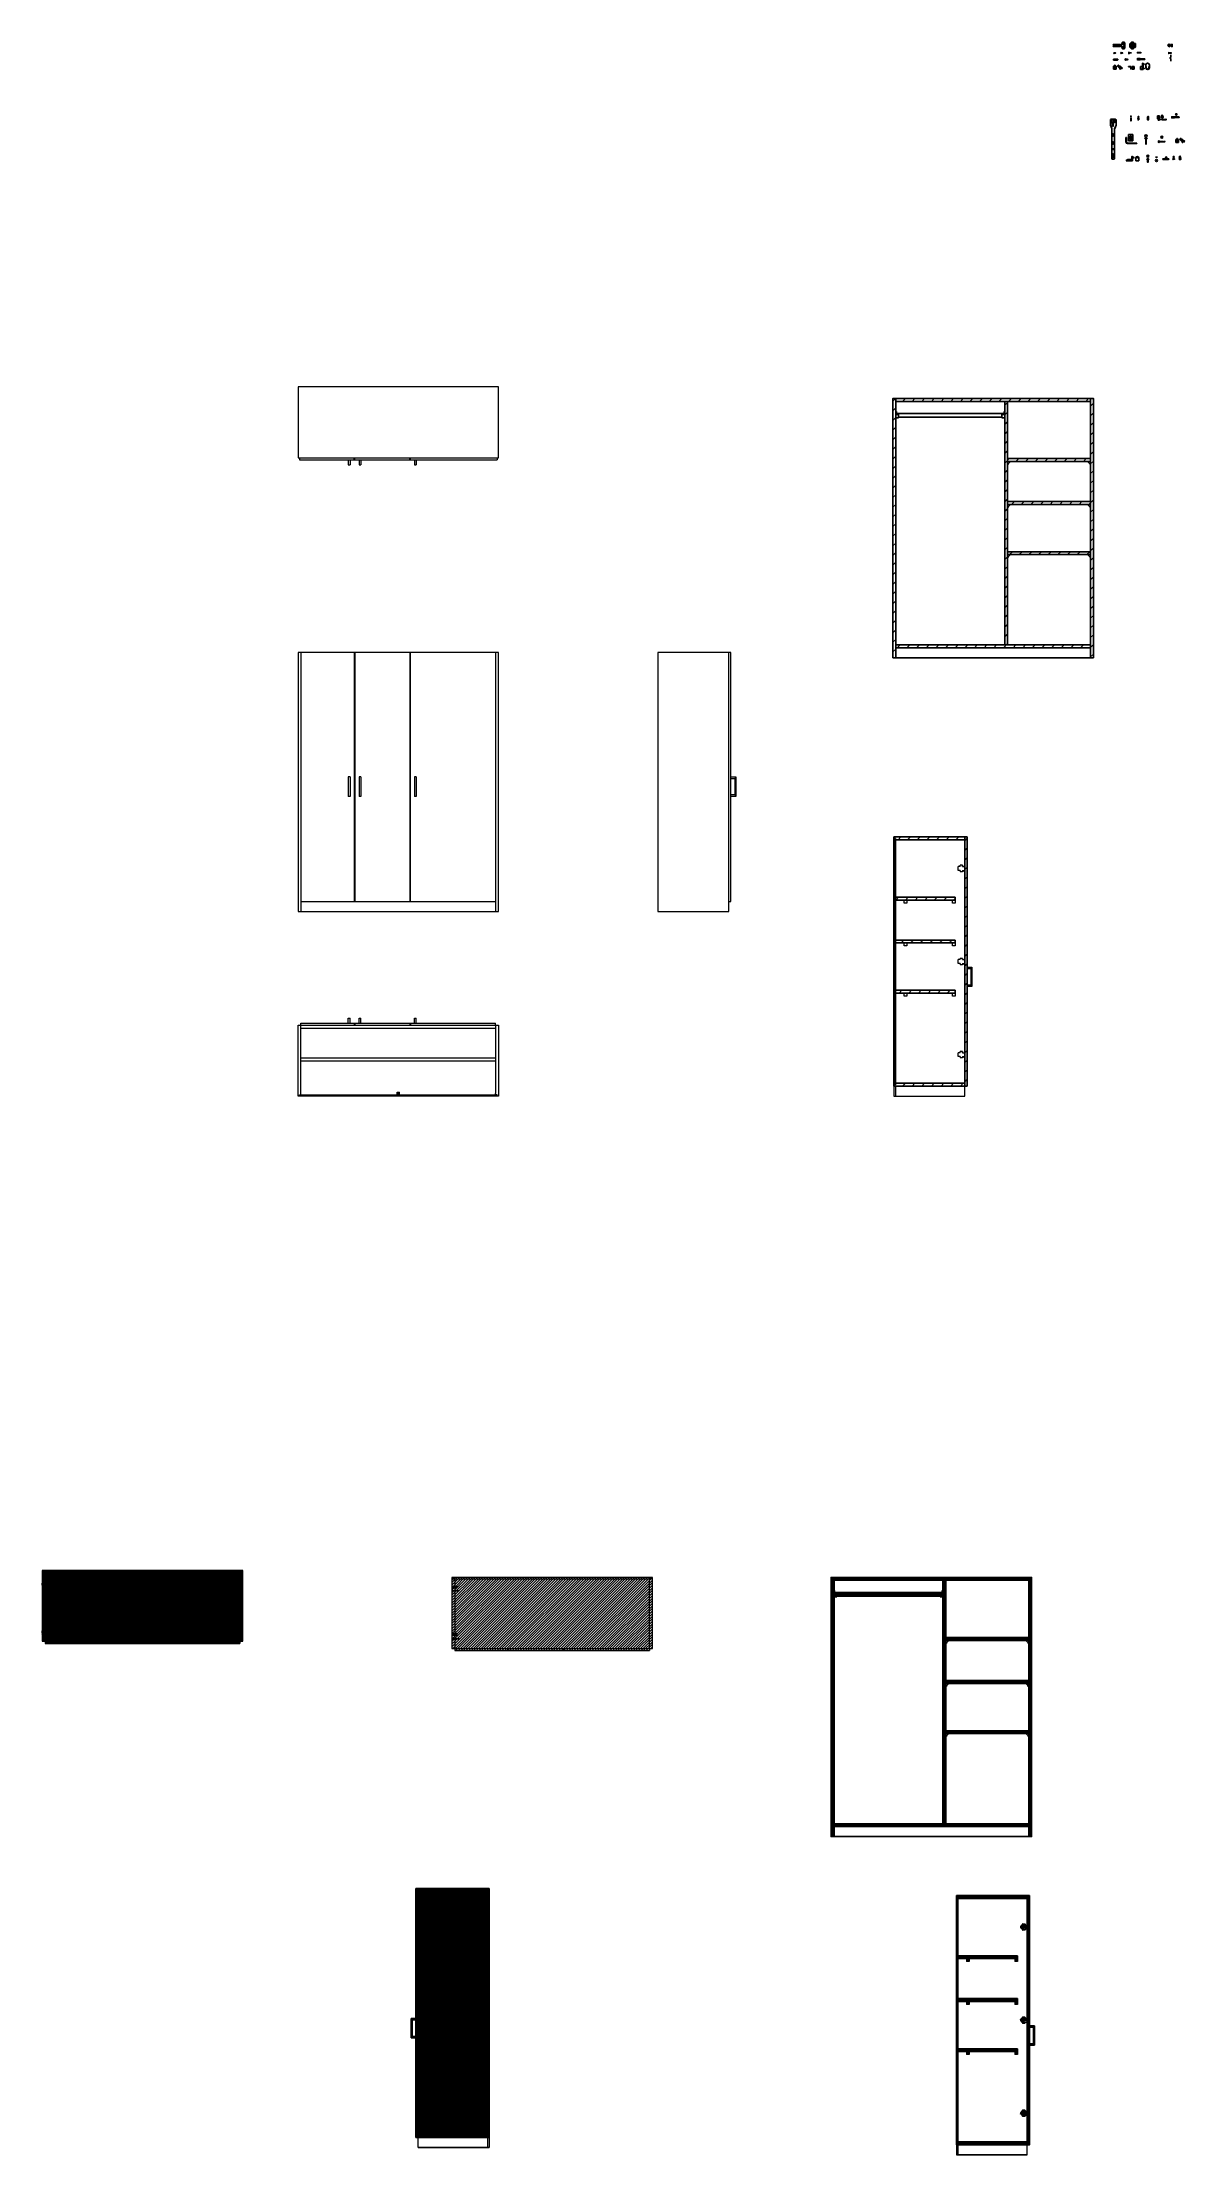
# Model space of a CAD drawing. Header units: millimetres. Extents: x -36975 to 25048, y -11091 to 9259.
# Drawn here: x -19193 to -11214, y -5493 to 9259 of the extents above; entities that cross this region are included whole.
import ezdxf

# ---------------------------------------------------------------- set-up
doc = ezdxf.new("R2010")
doc.units = ezdxf.units.MM
doc.linetypes.add('CONTINUA', pattern=[0])
doc.linetypes.add('DASHED', pattern=[0.75, 0.5, -0.25])
for name, color, linetype, lineweight in [('A-DETL-MCUT', 255, 'Continuous', 25), ('A-ELEV-MBE', 7, 'Continuous', 18), ('A-ELEV-MBE1', 7, 'Continuous', 18), ('A-SECT-MCUT', 7, 'Continuous', 25), ('A-SECT-MCUT1', 7, 'Continuous', 25)]:
    doc.layers.add(name, color=color, linetype=linetype, lineweight=lineweight)
doc.layers.add('Viti', color=6, linetype='Continuous')

# ---------------------------------------------------------------- blocks, each defined once
blk = doc.blocks.new('*U31')
blk.add_lwpolyline([(0, 0), (0, 1), (1, 0), (1, -4), (1, -5), (1, -4), (0, 0)])
blk = doc.blocks.new('*U32')
at = {"layer": 'Viti', "color": 0, "linetype": 'ByBlock', "lineweight": -2, "transparency": 16777216}
for p in [(424, 2707), (426, 2707), (428, 2707), (430, 2707), (432, 2707)]:
    blk.add_blockref('*U31', p, dxfattribs=at)
blk = doc.blocks.new('*U28')
blk.add_lwpolyline([(0, 0), (0, 0.1), (0.1, 0), (0.1, -0.4), (0.1, -0.5), (0.1, -0.4), (0, 0)])
blk = doc.blocks.new('*U29')
at = {"color": 0, "linetype": 'ByBlock', "lineweight": -2, "transparency": 16777216}
for p in [(42.4, 270.7), (42.6, 270.7), (42.8, 270.7), (43.1, 270.7)]:
    blk.add_blockref('*U28', p, dxfattribs=at)
blk = doc.blocks.new('100347')
for p, q in [((40.1, 252.1), (40.3, 251.9)), ((40.1, 252.1), (40.1, 251.3)), ((40.3, 251.4), (40.1, 251.3)), ((40.6, 251.9), (40.4, 251.9)), ((40.4, 251.5), (40.4, 251.5)), ((40.6, 251.5), (40.5, 251.5)), ((40.8, 251.9), (40.6, 251.9)), ((40.9, 251.5), (40.7, 251.5)), ((41, 251.9), (40.8, 251.9)), ((41.1, 251.5), (40.9, 251.5)), ((41.2, 251.9), (41.1, 251.9)), ((41.2, 251.5), (41.1, 251.5)), ((41.2, 251.9), (41.2, 251.9)), ((41.2, 251.8), (41.2, 251.6)), ((41.2, 251.5), (41.2, 251.5))]:
    blk.add_line(p, q)
for centre, radius, start, end in [((40.4, 252.1), 0.2, 230.2432, 257.6604), ((40.4, 251.3), 0.2, 90, 129.7568), ((41.2, 251.8), 0.05, 0, 45), ((41.2, 251.8), 0.05, 45, 90), ((41.2, 251.6), 0.05, 315, 0), ((41.2, 251.5), 0.05, 270, 315)]:
    blk.add_arc(centre, radius, start, end)
blk.add_blockref('*U29', (-2, -18.8))
blk = doc.blocks.new('*U20')
blk.add_lwpolyline([(0, 0), (0, 0.1), (0.1, 0), (0.1, -0.4), (0.1, -0.6), (0.1, -0.4), (0, 0)])
blk = doc.blocks.new('*U21')
at = {"color": 0, "linetype": 'ByBlock', "lineweight": -2, "transparency": 16777216}
for p in [(42.4, 270.7), (42.6, 270.7), (42.9, 270.7), (43.1, 270.7), (43.3, 270.7), (43.6, 270.7), (43.8, 270.7), (44, 270.7), (44.3, 270.7), (44.5, 270.7), (44.7, 270.7), (45, 270.7), (45.2, 270.7), (45.4, 270.7)]:
    blk.add_blockref('*U20', p, dxfattribs=at)
blk = doc.blocks.new('100214')
for p, q in [((40.1, 270.9), (40.2, 270.8)), ((40.1, 270.9), (40.1, 270)), ((40.2, 270.1), (40.1, 270)), ((40.2, 270.8), (40.2, 270.1)), ((40.2, 270.8), (41.5, 270.8)), ((40.2, 270.1), (41.5, 270.1)), ((41.9, 270.2), (41.5, 270.1)), ((41.8, 270.7), (41.6, 270.8)), ((41.9, 270.7), (42, 270.7)), ((42, 270.7), (42.1, 270.7)), ((42.1, 270.3), (42, 270.3)), ((42.1, 270.7), (42.3, 270.7)), ((42.1, 270.3), (42.1, 270.3)), ((42.4, 270.3), (42.2, 270.3)), ((42.3, 270.7), (42.5, 270.7)), ((42.6, 270.3), (42.4, 270.3)), ((42.6, 270.7), (42.8, 270.7)), ((42.8, 270.3), (42.7, 270.3)), ((42.8, 270.7), (43, 270.7)), ((43.1, 270.3), (42.9, 270.3)), ((43.1, 270.7), (43.2, 270.7)), ((43.3, 270.3), (43.1, 270.3)), ((43.3, 270.7), (43.5, 270.7)), ((43.5, 270.3), (43.4, 270.3)), ((43.5, 270.7), (43.7, 270.7)), ((43.8, 270.3), (43.6, 270.3)), ((43.8, 270.7), (43.9, 270.7)), ((44, 270.3), (43.8, 270.3)), ((44, 270.7), (44.2, 270.7)), ((44.3, 270.3), (44.1, 270.3)), ((44.2, 270.7), (44.4, 270.7)), ((44.5, 270.3), (44.3, 270.3)), ((44.5, 270.7), (44.7, 270.7)), ((44.7, 270.3), (44.5, 270.3)), ((44.7, 270.7), (44.9, 270.7)), ((45, 270.3), (44.8, 270.3)), ((44.9, 270.7), (45.2, 270.7)), ((45.2, 270.3), (45, 270.3)), ((45.2, 270.6), (45.2, 270.3))]:
    blk.add_line(p, q)
for centre, radius, start, end in [((40.1, 270.9), 0.01, 33.6901, 180), ((40.1, 270), 0.01, 180, 326.3099), ((41.5, 270.7), 0.1, 63.1876, 90), ((41.5, 270.2), 0.1, 270, 292.1621), ((41.9, 270.9), 0.2, 243.1876, 256.986), ((41.9, 270.1), 0.2, 100.2129, 112.1621), ((45.2, 270.6), 0.05, 360, 90), ((45.2, 270.3), 0.05, 270, 0)]:
    blk.add_arc(centre, radius, start, end)
blk.add_blockref('*U21', (-0.6, 0))

msp = doc.modelspace()

# ---------------------------------------------------------------- hatches: boundary and pattern name
at = {"layer": 'A-DETL-MCUT', "true_color": 0x636466}
h = msp.add_hatch(dxfattribs=at)
h.set_pattern_fill('ANSI31', color=251, scale=4)
h.paths.add_polyline_path([(-16311.8, -1531.8), (-16326.8, -1531.8), (-16326.8, -1523.8), (-16311.8, -1523.8), (-16311.8, -1481.4), (-16311.8, -1471.4), (-16321.8, -1471.4), (-16321.8, -1461.4), (-16331.8, -1461.4), (-16331.8, -1956.4), (-16311.8, -1956.4), (-16311.8, -1864), (-16326.8, -1864), (-16326.8, -1856), (-16311.8, -1856)])
h.paths.add_polyline_path([(-14951.8, -1481.4), (-14951.8, -1471.4), (-16311.8, -1471.4), (-16311.8, -1481.4), (-16311.8, -1523.8), (-16296.8, -1523.8), (-16296.8, -1531.8), (-16311.8, -1531.8), (-16311.8, -1856), (-16296.8, -1856), (-16296.8, -1864), (-16311.8, -1864), (-16311.8, -1956.4), (-14951.8, -1956.4)])
h.paths.add_polyline_path([(-14941.8, -1461.4), (-16321.8, -1461.4), (-16321.8, -1471.4), (-16311.8, -1471.4), (-14946.8, -1471.4), (-14941.8, -1471.4)])
h.paths.add_polyline_path([(-15938.8, -1956.4), (-16311.8, -1956.4), (-16311.8, -1971.4), (-15938.8, -1971.4)])
h.paths.add_polyline_path([(-14951.8, -1956.4), (-15547.2, -1956.4), (-15547.2, -1971.4), (-14951.8, -1971.4)])
h.paths.add_polyline_path([(-15551.2, -1956.4), (-15934.2, -1956.4), (-15934.2, -1971.4), (-15551.2, -1971.4)])
h.paths.add_polyline_path([(-14931.8, -1461.4), (-14941.8, -1461.4), (-14941.8, -1471.4), (-14946.8, -1471.4), (-14951.8, -1471.4), (-14951.8, -1481.4), (-14951.8, -1956.4), (-14931.8, -1956.4)])
h = msp.add_hatch(dxfattribs=at)
h.set_pattern_fill('ANSI31', color=251)
h.paths.add_polyline_path([(-16082.8, -4176.1), (-16089.8, -4176.1), (-16090.4, -4175.7), (-16082.8, -4175.7), (-16082.8, -4067.4), (-16089.8, -4067.4), (-16090.4, -4067), (-16082.8, -4067), (-16082.8, -3958.6), (-16089.8, -3958.6), (-16090.4, -3958.2), (-16082.8, -3958.2), (-16082.8, -3849.9), (-16089.8, -3849.9), (-16090.4, -3849.5), (-16082.8, -3849.5), (-16082.8, -3741.1), (-16089.8, -3741.1), (-16090.4, -3740.7), (-16082.8, -3740.7), (-16082.8, -3652.2), (-16135.3, -3652.2), (-16135.3, -3667.2), (-16143.3, -3667.2), (-16143.3, -3652.2), (-16167, -3652.2), (-16167.1, -3652.4), (-16167.1, -3662.3), (-16165.6, -3662.3), (-16164.9, -3667.2), (-16167.1, -3667.1), (-16167.1, -3682.2), (-16171.6, -3682.2), (-16171.6, -3679), (-16173.1, -3678.9), (-16173.1, -3674), (-16171.6, -3674.1), (-16171.6, -3671.7), (-16173.1, -3671.6), (-16173.1, -3666.8), (-16171.6, -3666.9), (-16171.6, -3664.5), (-16173.1, -3664.4), (-16173.1, -3659.5), (-16171.6, -3659.6), (-16171.6, -3657.2), (-16173.1, -3657.1), (-16173.1, -3650.1), (-16165.6, -3650.1), (-16165.6, -3636.3), (-16173.1, -3636.3), (-16465, -3633.4), (-16467.6, -3636.3), (-16467.6, -3652.3), (-16473.5, -3652.6), (-16473.7, -3652.2), (-16497.4, -3652.2), (-16497.4, -3667.2), (-16505.4, -3667.2), (-16505.4, -3652.2), (-16567.8, -3652.2), (-16567.8, -5352.2), (-16505.4, -5352.2), (-16505.4, -5337.2), (-16497.4, -5337.2), (-16497.4, -5352.2), (-16473.7, -5352.2), (-16473.6, -5352), (-16473.6, -5342.1), (-16475.1, -5342), (-16475.8, -5337.2), (-16473.6, -5337.3), (-16473.6, -5322.2), (-16469.1, -5322.2), (-16469.1, -5325.4), (-16467.6, -5325.5), (-16467.6, -5330.4), (-16469.1, -5330.3), (-16469.1, -5332.7), (-16467.6, -5332.8), (-16467.6, -5337.6), (-16469.1, -5337.5), (-16469.1, -5339.9), (-16467.6, -5340), (-16467.6, -5344.9), (-16469.1, -5344.8), (-16469.1, -5347.2), (-16467.6, -5347.3), (-16467.6, -5354.3), (-16475.1, -5354.3), (-16475.1, -5368.1), (-16467.6, -5368.1), (-16175.8, -5371.1), (-16173.1, -5368.1), (-16173.1, -5352.1), (-16167.2, -5351.8), (-16167, -5352.2), (-16143.3, -5352.2), (-16143.3, -5337.2), (-16135.3, -5337.2), (-16135.3, -5352.2), (-16082.8, -5352.2), (-16082.8, -5263.6), (-16089.8, -5263.6), (-16090.4, -5263.2), (-16082.8, -5263.2), (-16082.8, -5154.9), (-16089.8, -5154.9), (-16090.4, -5154.5), (-16082.8, -5154.5), (-16082.8, -5046.1), (-16089.8, -5046.1), (-16090.4, -5045.7), (-16082.8, -5045.7), (-16082.8, -4937.4), (-16089.8, -4937.4), (-16090.4, -4937), (-16082.8, -4937), (-16082.8, -4828.6), (-16089.8, -4828.6), (-16090.4, -4828.2), (-16082.8, -4828.2), (-16082.8, -4719.9), (-16089.8, -4719.9), (-16090.4, -4719.5), (-16082.8, -4719.5), (-16082.8, -4611.1), (-16089.8, -4611.1), (-16090.4, -4610.7), (-16082.8, -4610.7), (-16082.8, -4502.4), (-16089.8, -4502.4), (-16090.4, -4502), (-16082.8, -4502), (-16082.8, -4393.6), (-16089.8, -4393.6), (-16090.4, -4393.2), (-16082.8, -4393.2), (-16082.8, -4284.9), (-16089.8, -4284.9), (-16090.4, -4284.5), (-16082.8, -4284.5)])
h.paths.add_polyline_path([(-16130.4, -4295.4, -1), (-16135.3, -4295.4, -1)], flags=16)
h.paths.add_polyline_path([(-16130.4, -4325.4, -1), (-16135.3, -4325.4, -1)], flags=16)
h.paths.add_polyline_path([(-16130.4, -4057.8, -1), (-16135.3, -4057.8, -1)], flags=16)
h.paths.add_polyline_path([(-16130.4, -4357.8, -1), (-16135.3, -4357.8, -1)], flags=16)
h.paths.add_polyline_path([(-16472.8, -4295.4, -1), (-16467.9, -4295.4, -1)], flags=16)
h.paths.add_polyline_path([(-16130.4, -4025.4, -1), (-16135.3, -4025.4, -1)], flags=16)
h.paths.add_polyline_path([(-16472.8, -4325.4, -1), (-16467.9, -4325.4, -1)], flags=16)
h.paths.add_polyline_path([(-16130.4, -3995.4, -1), (-16135.3, -3995.4, -1)], flags=16)
h.paths.add_polyline_path([(-16472.8, -4057.8, -1), (-16467.9, -4057.8, -1)], flags=16)
h.paths.add_polyline_path([(-16472.8, -4357.8, -1), (-16467.9, -4357.8, -1)], flags=16)
h.paths.add_polyline_path([(-16472.8, -4025.4, -1), (-16467.9, -4025.4, -1)], flags=16)
h.paths.add_polyline_path([(-16472.8, -3995.4, -1), (-16467.9, -3995.4, -1)], flags=16)
h.paths.add_polyline_path([(-16130.4, -4645.4, -1), (-16135.3, -4645.4, -1)], flags=16)
h.paths.add_polyline_path([(-16467.9, -4645.4, -1), (-16472.8, -4645.4, -1)], flags=16)
h.paths.add_polyline_path([(-16130.4, -4675.4, -1), (-16135.3, -4675.4, -1)], flags=16)
h.paths.add_polyline_path([(-16467.9, -4675.4, -1), (-16472.8, -4675.4, -1)], flags=16)
h.paths.add_polyline_path([(-16130.4, -4707.8, -1), (-16135.3, -4707.8, -1)], flags=16)
h.paths.add_polyline_path([(-16467.9, -4707.8, -1), (-16472.8, -4707.8, -1)], flags=16)
h.paths.add_polyline_path([(-16171.6, -5322.2), (-16167.1, -5322.2), (-16167.1, -5349.4), (-16171.6, -5349.6)], flags=16)
at = {"layer": 'A-SECT-MCUT'}
h = msp.add_hatch(dxfattribs=at)
h.set_pattern_fill('ANSI31', color=256, scale=15)
h.paths.add_polyline_path([(-13231.4, 6771), (-13251.4, 6771), (-13251.4, 4961), (-13231.4, 4961)])
h.paths.add_polyline_path([(-11871.4, 6771), (-13231.4, 6771), (-13231.4, 6751), (-11871.4, 6751)])
h.paths.add_polyline_path([(-11851.4, 6771), (-11871.4, 6771), (-11871.4, 6751), (-11871.4, 4961), (-11851.4, 4961)])
h.paths.add_polyline_path([(-11871.4, 6351), (-12451.4, 6351), (-12451.4, 6331), (-11871.4, 6331)])
h.paths.add_polyline_path([(-11871.4, 6051), (-12451.4, 6051), (-12451.4, 6031), (-11871.4, 6031)])
h.paths.add_polyline_path([(-11871.4, 5701), (-12451.4, 5701), (-12451.4, 5681), (-11871.4, 5681)])
h.paths.add_polyline_path([(-11871.4, 5051), (-13231.4, 5051), (-13231.4, 5031), (-11871.4, 5031)])
h.paths.add_polyline_path([(-12451.4, 6751), (-12471.4, 6751), (-12471.4, 5051), (-12451.4, 5051)])
h = msp.add_hatch(dxfattribs=at)
h.set_pattern_fill('ANSI31', color=256, scale=15)
h.paths.add_polyline_path([(-12817, 3289), (-13234.5, 3289), (-13234.5, 3269), (-12817, 3269)])
h.paths.add_polyline_path([(-12817, 2989), (-13234.5, 2989), (-13234.5, 2969), (-12817, 2969)])
h.paths.add_polyline_path([(-12817, 2639), (-13234.5, 2639), (-13234.5, 2619), (-12817, 2619)])
h.paths.add_polyline_path([(-12734.5, 3709), (-12749.5, 3709), (-12749.5, 1969), (-12734.5, 1969)])
h.paths.add_polyline_path([(-13234.5, 3689), (-13234.5, 3699), (-13244.5, 3699), (-13244.5, 1979), (-13234.5, 1979)])
h.paths.add_polyline_path([(-12749.5, 3709), (-13244.5, 3709), (-13244.5, 3699), (-13234.5, 3699), (-13234.5, 3689), (-12749.5, 3689)])
h.paths.add_polyline_path([(-12749.5, 1989), (-13234.5, 1989), (-13234.5, 1979), (-13244.5, 1979), (-13244.5, 1969), (-12749.5, 1969)])
at = {"layer": 'A-SECT-MCUT', "true_color": 0x636466}
h = msp.add_hatch(dxfattribs=at)
h.set_pattern_fill('ANSI31', color=251)
h.paths.add_polyline_path([(-17792.8, -1411.9), (-19182.8, -1411.9), (-19182.8, -1421.9), (-19172.8, -1421.9), (-19172.8, -1431.9), (-19172.8, -1474.3), (-19157.8, -1474.3), (-19157.8, -1482.3), (-19172.8, -1482.3), (-19172.8, -1506), (-19172.7, -1506.1), (-19142.8, -1506.1), (-19142.8, -1510.6), (-19172.7, -1510.6), (-19172.8, -1510.7), (-19172.8, -1806.5), (-19157.8, -1806.5), (-19157.8, -1814.5), (-19172.8, -1814.5), (-19172.8, -1838.1), (-19172.7, -1838.3), (-19142.8, -1838.3), (-19142.8, -1842.8), (-19172.7, -1842.8), (-19172.8, -1842.9), (-19172.8, -1906.9), (-17792.8, -1906.9)])
h.paths.add_polyline_path([(-19172.8, -1510.7), (-19174.9, -1512.1), (-19188.8, -1512.1), (-19192.8, -1515.8), (-19192.8, -1833), (-19188.8, -1836.8), (-19174.9, -1836.8), (-19172.8, -1838.1), (-19172.8, -1814.5), (-19187.8, -1814.5), (-19187.8, -1806.5), (-19172.8, -1806.5)])
h.paths.add_polyline_path([(-19172.8, -1431.9), (-19172.8, -1421.9), (-19182.8, -1421.9), (-19182.8, -1411.9), (-19192.8, -1411.9), (-19192.8, -1500.8), (-19188.8, -1504.6), (-19174.9, -1504.6), (-19172.8, -1506), (-19172.8, -1482.3), (-19187.8, -1482.3), (-19187.8, -1474.3), (-19172.8, -1474.3)])
h.paths.add_polyline_path([(-19172.8, -1842.9), (-19174.9, -1844.3), (-19188.8, -1844.3), (-19192.8, -1848), (-19192.8, -1906.9), (-19172.8, -1906.9)])
h.paths.add_polyline_path([(-18799.8, -1906.9), (-19172.8, -1906.9), (-19172.8, -1921.9), (-18799.8, -1921.9)])
h.paths.add_polyline_path([(-18412.2, -1906.9), (-18795.2, -1906.9), (-18795.2, -1921.9), (-18412.2, -1921.9)])
h.paths.add_polyline_path([(-17812.8, -1906.9), (-18408.2, -1906.9), (-18408.2, -1921.9), (-17812.8, -1921.9)])
h = msp.add_hatch(dxfattribs=at)
h.set_pattern_fill('ANSI31', color=251)
h.paths.add_polyline_path([(-12303.3, -1461.4), (-13663.3, -1461.4), (-13663.3, -1481.4), (-12303.3, -1481.4)])
h.paths.add_polyline_path([(-12883.3, -1481.4), (-12903.3, -1481.4), (-12903.3, -1556.4), (-12897.3, -1556.4), (-12895.8, -1557.4), (-12895.8, -1560.4), (-12897.3, -1561.4), (-12903.3, -1561.4), (-12903.3, -1586), (-12897.2, -1586.1), (-12895.7, -1587.1), (-12895.8, -1590.1), (-12897.3, -1591.1), (-12903.3, -1591), (-12903.3, -1596), (-12903.3, -3181.4), (-12883.3, -3181.4)])
h.paths.add_polyline_path([(-12283.3, -1461.4), (-12303.3, -1461.4), (-12303.3, -1481.4), (-12303.3, -2211), (-12294, -2211, -0.3846636), (-12289.8, -2214.6), (-12289.8, -2214.6, -0.3417814), (-12293.8, -2217.8), (-12303.3, -2217.8), (-12303.3, -2222.4), (-12303.3, -3271.4), (-12283.3, -3271.4)])
h.paths.add_polyline_path([(-12907.3, -1567), (-13659.3, -1567), (-13659.3, -1592), (-13644.3, -1592), (-12922.3, -1592), (-12907.3, -1592)])
h.paths.add_polyline_path([(-13663.3, -1461.4), (-13683.3, -1461.4), (-13683.3, -3271.4), (-13663.3, -3271.4), (-13663.3, -1591), (-13669.3, -1591.1), (-13670.8, -1590.1), (-13670.8, -1587.1), (-13669.3, -1586.1), (-13663.3, -1586), (-13663.3, -1561.4), (-13669.3, -1561.4), (-13670.8, -1560.4), (-13670.8, -1557.4), (-13669.3, -1556.4), (-13663.3, -1556.4), (-13663.3, -1551.4)])
h.paths.add_polyline_path([(-12303.3, -1881.4), (-12883.3, -1881.4), (-12883.3, -1901.4), (-12303.3, -1901.4)])
h.paths.add_polyline_path([(-12303.3, -2181.4), (-12883.3, -2181.4), (-12883.3, -2201.4), (-12321.3, -2201.4), (-12321.3, -2193.9), (-12316.3, -2193.9), (-12316.3, -2201.4), (-12303.3, -2201.4)])
h.paths.add_polyline_path([(-12303.3, -2531.4), (-12883.3, -2531.4), (-12883.3, -2551.4), (-12303.3, -2551.4)])
h.paths.add_polyline_path([(-12303.3, -3181.4), (-13663.3, -3181.4), (-13663.3, -3201.4), (-12303.3, -3201.4)])
h = msp.add_hatch(dxfattribs=at)
h.set_pattern_fill('ANSI31', color=251)
h.paths.add_polyline_path([(-16505.4, -3637.2), (-16497.4, -3637.2), (-16497.4, -3652.2), (-16473.7, -3652.2), (-16475.1, -3650.1), (-16475.1, -3636.3), (-16478.9, -3632.2), (-16567.8, -3632.2), (-16567.8, -3652.2), (-16505.4, -3652.2)])
h.paths.add_polyline_path([(-16173.1, -3636.3), (-16176.8, -3632.2), (-16463.9, -3632.2), (-16467.6, -3636.3), (-16467.6, -3650.1), (-16469, -3652.2), (-16171.7, -3652.2), (-16173.1, -3650.1)])
h.paths.add_polyline_path([(-16082.8, -3642.2), (-16072.8, -3642.2), (-16072.8, -3639.6), (-16072.8, -3632.2), (-16161.8, -3632.2), (-16165.6, -3636.3), (-16165.6, -3650.1), (-16167, -3652.2), (-16143.3, -3652.2), (-16143.3, -3637.2), (-16135.3, -3637.2), (-16135.3, -3652.2), (-16082.8, -3652.2), (-16082.8, -3644.8), (-16090.4, -3644.8), (-16089.8, -3644.4), (-16082.8, -3644.4)])
h.paths.add_polyline_path([(-16072.8, -3644.8), (-16082.8, -3644.8), (-16082.8, -3652.2), (-16082.8, -3740.7), (-16072.8, -3740.7), (-16072.8, -3735.9)])
h.paths.add_polyline_path([(-16567.8, -3632.2), (-16582.8, -3632.2), (-16582.8, -5372.2), (-16567.8, -5372.2)])
h.paths.add_polyline_path([(-16072.8, -3741.1), (-16082.8, -3741.1), (-16082.8, -3849.5), (-16072.8, -3849.5), (-16072.8, -3844.7)])
h.paths.add_polyline_path([(-16072.8, -3849.9), (-16082.8, -3849.9), (-16082.8, -3958.2), (-16072.8, -3958.2), (-16072.8, -3953.4)])
h.paths.add_polyline_path([(-16072.8, -3958.6), (-16082.8, -3958.6), (-16082.8, -4067), (-16072.8, -4067), (-16072.8, -4062.2)])
h.paths.add_polyline_path([(-16072.8, -4067.4), (-16082.8, -4067.4), (-16082.8, -4175.7), (-16072.8, -4175.7), (-16072.8, -4170.9)])
h.paths.add_polyline_path([(-16072.8, -4176.1), (-16082.8, -4176.1), (-16082.8, -4284.5), (-16072.8, -4284.5), (-16072.8, -4279.7)])
h.paths.add_polyline_path([(-16072.8, -4284.9), (-16082.8, -4284.9), (-16082.8, -4393.2), (-16072.8, -4393.2), (-16072.8, -4388.4)])
h.paths.add_polyline_path([(-16072.8, -4393.6), (-16082.8, -4393.6), (-16082.8, -4502), (-16072.8, -4502), (-16072.8, -4497.2)])
h.paths.add_polyline_path([(-16072.8, -4502.4), (-16082.8, -4502.4), (-16082.8, -4610.7), (-16072.8, -4610.7), (-16072.8, -4605.9)])
h.paths.add_polyline_path([(-16072.8, -4611.1), (-16082.8, -4611.1), (-16082.8, -4719.5), (-16072.8, -4719.5), (-16072.8, -4714.7)])
h.paths.add_polyline_path([(-16072.8, -4719.9), (-16082.8, -4719.9), (-16082.8, -4828.2), (-16072.8, -4828.2), (-16072.8, -4823.4)])
h.paths.add_polyline_path([(-16072.8, -4828.6), (-16082.8, -4828.6), (-16082.8, -4937), (-16072.8, -4937), (-16072.8, -4932.2)])
h.paths.add_polyline_path([(-16072.8, -4937.4), (-16082.8, -4937.4), (-16082.8, -5045.7), (-16072.8, -5045.7)])
h.paths.add_polyline_path([(-16072.8, -5046.1), (-16082.8, -5046.1), (-16082.8, -5154.5), (-16072.8, -5154.5), (-16072.8, -5149.7)])
h.paths.add_polyline_path([(-16072.8, -5154.9), (-16082.8, -5154.9), (-16082.8, -5263.2), (-16072.8, -5263.2), (-16072.8, -5258.4)])
h.paths.add_polyline_path([(-16072.8, -5263.6), (-16082.8, -5263.6), (-16082.8, -5359.1), (-16072.8, -5359.1), (-16072.8, -5354.3)])
h.paths.add_polyline_path([(-16082.8, -5359.5), (-16090.4, -5359.5), (-16089.8, -5359.1), (-16082.8, -5359.1), (-16082.8, -5352.2), (-16135.3, -5352.2), (-16135.3, -5367.2), (-16143.3, -5367.2), (-16143.3, -5352.2), (-16167, -5352.2), (-16165.6, -5354.3), (-16165.6, -5368.1), (-16161.8, -5372.2), (-16072.8, -5372.2), (-16072.8, -5362.2), (-16082.8, -5362.2)])
h.paths.add_polyline_path([(-16173.1, -5354.3), (-16171.7, -5352.2), (-16469, -5352.2), (-16467.6, -5354.3), (-16467.6, -5368.1), (-16463.9, -5372.2), (-16176.8, -5372.2), (-16173.1, -5368.1)])
h.paths.add_polyline_path([(-16505.4, -5352.2), (-16567.8, -5352.2), (-16567.8, -5372.2), (-16478.9, -5372.2), (-16475.1, -5368.1), (-16475.1, -5354.3), (-16473.7, -5352.2), (-16497.4, -5352.2), (-16497.4, -5367.2), (-16505.4, -5367.2)])
h = msp.add_hatch(dxfattribs=at)
h.set_pattern_fill('ANSI31', color=251)
h.paths.add_polyline_path([(-12313.3, -3682.5), (-12808.3, -3682.5), (-12808.3, -3692.5), (-12798.3, -3692.5), (-12798.3, -3702.5), (-12313.3, -3702.5)])
h.paths.add_polyline_path([(-12380.8, -4102.5), (-12798.3, -4102.5), (-12798.3, -4122.5), (-12380.8, -4122.5)])
h.paths.add_polyline_path([(-12380.8, -4402.5), (-12798.3, -4402.5), (-12798.3, -4422.5), (-12380.8, -4422.5)])
h.paths.add_polyline_path([(-12380.8, -4752.5), (-12798.3, -4752.5), (-12798.3, -4772.5), (-12380.8, -4772.5)])
h.paths.add_polyline_path([(-12313.3, -5402.5), (-12798.3, -5402.5), (-12798.3, -5412.5), (-12808.3, -5412.5), (-12808.3, -5422.5), (-12313.3, -5422.5)])
h.paths.add_polyline_path([(-12798.3, -3702.5), (-12798.3, -3692.5), (-12808.3, -3692.5), (-12808.3, -5412.5), (-12798.3, -5412.5), (-12798.3, -5402.5)])
edge = h.paths.add_edge_path()
edge.add_line((-12298.3, -3682.5), (-12313.3, -3682.5))
edge.add_line((-12313.3, -3682.5), (-12313.3, -3702.5))
edge.add_line((-12313.3, -3702.5), (-12313.3, -5422.5))
edge.add_line((-12313.3, -5422.5), (-12298.3, -5422.5))
edge.add_line((-12298.3, -5422.5), (-12298.3, -4727.8))
edge.add_arc((-12293.2, -4722.2), 7.53, 177.09717, 227.95417, ccw=False)
edge.add_line((-12300.8, -4721.8), (-12298.5, -4721.8))
edge.add_line((-12298.5, -4721.8), (-12300.5, -4720))
edge.add_arc((-12293.2, -4722.2), 7.53, 132.04583, 163.44938, ccw=False)
edge.add_line((-12298.3, -4716.6), (-12298.3, -4602.3))
edge.add_arc((-12293.2, -4596.7), 7.53, 177.09717, 227.95417, ccw=False)
edge.add_line((-12300.8, -4596.3), (-12298.5, -4596.3))
edge.add_line((-12298.5, -4596.3), (-12300.5, -4594.5))
edge.add_arc((-12293.2, -4596.7), 7.53, 132.04583, 163.44938, ccw=False)
edge.add_line((-12298.3, -4591.1), (-12298.3, -3682.5))
h.paths.add_polyline_path([(-12264.3, -4591.7), (-12298.3, -4591.7), (-12298.3, -4595.4), (-12292.5, -4595.4), (-12289.5, -4596.6), (-12292.5, -4597.8), (-12277.5, -4597.8), (-12298.3, -4597.8), (-12298.3, -4600.7), (-12298.3, -4601.7), (-12271.3, -4601.7), (-12271.3, -4717.2), (-12298.3, -4717.2), (-12298.3, -4720.9), (-12292.5, -4720.9), (-12289.5, -4722.1), (-12292.5, -4723.3), (-12277.5, -4723.3), (-12298.3, -4723.3), (-12298.3, -4727.2), (-12264.3, -4727.2)])

# ---------------------------------------------------------------- linework, layer by layer
for p, q in [((-13231.4, 6681), (-13231.4, 6636.4)), ((-13231.4, 6681), (-13227.4, 6681)), ((-13227.4, 6681), (-13227.4, 6658.7)), ((-13212.4, 6658.7), (-13212.4, 6636.4)), ((-12490.4, 6658.7), (-12490.4, 6636.4)), ((-12475.4, 6681), (-12475.4, 6658.7)), ((-12471.4, 6681), (-12475.4, 6681)), ((-12471.4, 6681), (-12471.4, 6636.4)), ((-13231.4, 6636.4), (-13212.4, 6636.4)), ((-12471.4, 6636.4), (-12490.4, 6636.4)), ((-13663.3, -1551.4), (-13663.3, -1596)), ((-13663.3, -1551.4), (-13659.3, -1551.4)), ((-13663.3, -1551.4), (-13659.3, -1551.4)), ((-13663.3, -1596), (-13644.3, -1596)), ((-13663.3, -1596), (-13644.3, -1596)), ((-13659.3, -1551.4), (-13659.3, -1573.7)), ((-13659.3, -1551.4), (-13659.3, -1592)), ((-13659.3, -1592), (-13644.3, -1592)), ((-13644.3, -1592), (-13644.3, -1596)), ((-13644.3, -1592), (-13644.3, -1596)), ((-12922.3, -1592), (-12922.3, -1596)), ((-12922.3, -1592), (-12922.3, -1596)), ((-12907.3, -1592), (-12922.3, -1592)), ((-12903.3, -1596), (-12922.3, -1596)), ((-12903.3, -1551.4), (-12907.3, -1551.4)), ((-12907.3, -1551.4), (-12907.3, -1592)), ((-12903.3, -1551.4), (-12907.3, -1551.4)), ((-12903.3, -1551.4), (-12903.3, -1596)), ((-12903.3, -1551.4), (-12903.3, -1596))]:
    msp.add_line(p, q)
at = {"layer": 'A-DETL-MCUT'}
for p, q in [((-12321.3, -2201.4), (-12321.3, -2193.9)), ((-12321.3, -2193.9), (-12316.3, -2193.9)), ((-12316.3, -2193.9), (-12316.3, -2201.4))]:
    msp.add_line(p, q, dxfattribs=at)
for points in [[(-19187.8, -1482.3), (-19187.8, -1474.3), (-19157.8, -1474.3), (-19157.8, -1482.3)], [(-16326.8, -1531.8), (-16326.8, -1523.8), (-16296.8, -1523.8), (-16296.8, -1531.8)], [(-19187.8, -1814.5), (-19187.8, -1806.5), (-19157.8, -1806.5), (-19157.8, -1814.5)], [(-16326.8, -1864), (-16326.8, -1856), (-16296.8, -1856), (-16296.8, -1864)], [(-16497.4, -3637.2), (-16505.4, -3637.2), (-16505.4, -3667.2), (-16497.4, -3667.2)], [(-16135.3, -3637.2), (-16143.3, -3637.2), (-16143.3, -3667.2), (-16135.3, -3667.2)], [(-16497.4, -5367.2), (-16505.4, -5367.2), (-16505.4, -5337.2), (-16497.4, -5337.2)], [(-16135.3, -5367.2), (-16143.3, -5367.2), (-16143.3, -5337.2), (-16135.3, -5337.2)]]:
    msp.add_lwpolyline(points, close=True, dxfattribs=at)
for centre in [(-16470.3, -3995.4), (-16470.3, -4025.4), (-16470.3, -4057.8), (-16132.8, -3995.4), (-16132.8, -4025.4), (-16132.8, -4057.8), (-16470.3, -4295.4), (-16470.3, -4325.4), (-16470.3, -4357.8), (-16132.8, -4295.4), (-16132.8, -4325.4), (-16132.8, -4357.8), (-16470.3, -4645.4), (-16470.3, -4675.4), (-16470.3, -4707.8), (-16132.8, -4645.4), (-16132.8, -4675.4), (-16132.8, -4707.8)]:
    msp.add_circle(centre, 2.41, dxfattribs=at)
at = {"layer": 'A-ELEV-MBE'}
for p, q in [((-17396.5, 6356.5), (-17396.5, 6341.5)), ((-17013.5, 6341.5), (-17013.5, 6356.5)), ((-17008.9, 6341.5), (-17008.9, 6356.5)), ((-16625.9, 6341.5), (-16625.9, 6356.5)), ((-16621.9, 6341.5), (-16621.9, 6356.5)), ((-16016.9, 6356.5), (-16016.9, 6341.5)), ((-17055.5, 6341.5), (-17055.5, 6307.5)), ((-17055.5, 6307.5), (-17043.5, 6307.5)), ((-17043.5, 6341.5), (-17043.5, 6307.5)), ((-16979.5, 6341.5), (-16979.5, 6307.5)), ((-16979.5, 6307.5), (-16967.5, 6307.5)), ((-16967.5, 6341.5), (-16967.5, 6307.5)), ((-16592.5, 6341.5), (-16592.5, 6307.5)), ((-16592.5, 6307.5), (-16580.5, 6307.5)), ((-16580.5, 6341.5), (-16580.5, 6307.5)), ((-17386.5, 4998.4), (-17386.5, 3258.4)), ((-17013.5, 4998.4), (-17013.5, 3258.4)), ((-17009.5, 4998.4), (-17009.5, 3258.4)), ((-16626.5, 4998.4), (-16626.5, 3258.4)), ((-16622.5, 4998.4), (-16622.5, 3258.4)), ((-16026.5, 4998.4), (-16026.5, 3258.4)), ((-14397.8, 4998.4), (-14892.8, 4998.4)), ((-14892.8, 4998.4), (-14892.8, 3188.4)), ((-14397.8, 3188.4), (-14397.8, 4998.4)), ((-14382.8, 4998.4), (-14397.8, 4998.4)), ((-14382.8, 3258.4), (-14382.8, 4998.4)), ((-17043.5, 4128.4), (-17055.5, 4128.4)), ((-17055.5, 4128.4), (-17055.5, 3992.9)), ((-17043.5, 3992.9), (-17055.5, 3992.9)), ((-17043.5, 4128.4), (-17043.5, 3992.9)), ((-16967.5, 4128.4), (-16979.5, 4128.4)), ((-16979.5, 4128.4), (-16979.5, 3992.9)), ((-16967.5, 3992.9), (-16979.5, 3992.9)), ((-16967.5, 4128.4), (-16967.5, 3992.9)), ((-16580.5, 4128.4), (-16592.5, 4128.4)), ((-16592.5, 4128.4), (-16592.5, 3992.9)), ((-16580.5, 3992.9), (-16592.5, 3992.9)), ((-16580.5, 4128.4), (-16580.5, 3992.9)), ((-14382.8, 4128.4), (-14348.8, 4128.4)), ((-14382.8, 4118.4), (-14355.8, 4118.4)), ((-14355.8, 4002.9), (-14382.8, 4002.9)), ((-14348.8, 3992.9), (-14382.8, 3992.9)), ((-14348.8, 4128.4), (-14355.8, 4118.4)), ((-14355.8, 4118.4), (-14355.8, 4002.9)), ((-14355.8, 4002.9), (-14348.8, 3992.9)), ((-14348.8, 4128.4), (-14348.8, 3992.9)), ((-12796, 3475.5), (-12796, 3502.5)), ((-12783, 3502.5), (-12796, 3502.5)), ((-12783, 3475.5), (-12796, 3475.5)), ((-12765, 3511.5), (-12783, 3511.5)), ((-12783, 3502.5), (-12783, 3511.5)), ((-12783, 3475.5), (-12783, 3466.5)), ((-12765, 3466.5), (-12783, 3466.5)), ((-12765, 3466.5), (-12783, 3466.5)), ((-12765, 3502.5), (-12765, 3511.5)), ((-12765, 3502.5), (-12751, 3502.5)), ((-12765, 3475.5), (-12765, 3466.5)), ((-12765, 3475.5), (-12751, 3475.5)), ((-12749.5, 3511.5), (-12751, 3511.5)), ((-12751, 3502.5), (-12751, 3511.5)), ((-12751, 3466.5), (-12751, 3475.5)), ((-12751, 3474), (-12751, 3466.5)), ((-12749.5, 3466.5), (-12751, 3466.5)), ((-17386.5, 3258.4), (-16026.5, 3258.4)), ((-17386.5, 3258.4), (-17386.5, 3188.4)), ((-16026.5, 3258.4), (-16026.5, 3188.4)), ((-14397.8, 3258.4), (-14382.8, 3258.4)), ((-14892.8, 3188.4), (-14397.8, 3188.4)), ((-12796, 2825.5), (-12796, 2852.5)), ((-12783, 2852.5), (-12796, 2852.5)), ((-12783, 2825.5), (-12796, 2825.5)), ((-12765, 2861.5), (-12783, 2861.5)), ((-12783, 2852.5), (-12783, 2861.5)), ((-12783, 2825.5), (-12783, 2816.5)), ((-12765, 2816.5), (-12783, 2816.5)), ((-12765, 2816.5), (-12783, 2816.5)), ((-12765, 2852.5), (-12765, 2861.5)), ((-12765, 2852.5), (-12751, 2852.5)), ((-12765, 2825.5), (-12765, 2816.5)), ((-12765, 2825.5), (-12751, 2825.5)), ((-12749.5, 2861.5), (-12751, 2861.5)), ((-12751, 2852.5), (-12751, 2861.5)), ((-12751, 2816.5), (-12751, 2825.5)), ((-12751, 2824), (-12751, 2816.5)), ((-12749.5, 2816.5), (-12751, 2816.5)), ((-12734.5, 2799.8), (-12700.5, 2799.8)), ((-12734.5, 2789.8), (-12707.5, 2789.8)), ((-12707.5, 2674.3), (-12734.5, 2674.3)), ((-12700.5, 2664.3), (-12734.5, 2664.3)), ((-12700.5, 2799.8), (-12707.5, 2789.8)), ((-12707.5, 2789.8), (-12707.5, 2674.3)), ((-12707.5, 2674.3), (-12700.5, 2664.3)), ((-12700.5, 2799.8), (-12700.5, 2664.3)), ((-17386.5, 2394), (-17386.5, 2409)), ((-17055.5, 2409), (-17055.5, 2443)), ((-17055.5, 2443), (-17043.5, 2443)), ((-17043.5, 2409), (-17043.5, 2443)), ((-17013.5, 2409), (-17013.5, 2394)), ((-17008.9, 2409), (-17008.9, 2394)), ((-16979.5, 2409), (-16979.5, 2443)), ((-16979.5, 2443), (-16967.5, 2443)), ((-16967.5, 2409), (-16967.5, 2443)), ((-16625.9, 2409), (-16625.9, 2394)), ((-16621.9, 2409), (-16621.9, 2394)), ((-16592.5, 2409), (-16592.5, 2443)), ((-16592.5, 2443), (-16580.5, 2443)), ((-16580.5, 2409), (-16580.5, 2443)), ((-16026.5, 2394), (-16026.5, 2409)), ((-17386.5, 2166.5), (-16026.5, 2166.5)), ((-17386.5, 2146.5), (-16026.5, 2146.5)), ((-12796, 2175.7), (-12796, 2202.7)), ((-12783, 2202.7), (-12796, 2202.7)), ((-12783, 2175.7), (-12796, 2175.7)), ((-12765, 2211.7), (-12783, 2211.7)), ((-12783, 2202.7), (-12783, 2211.7)), ((-12783, 2175.7), (-12783, 2166.7)), ((-12765, 2166.7), (-12783, 2166.7)), ((-12765, 2166.7), (-12783, 2166.7)), ((-12765, 2202.7), (-12765, 2211.7)), ((-12765, 2202.7), (-12751, 2202.7)), ((-12765, 2175.7), (-12765, 2166.7)), ((-12765, 2175.7), (-12751, 2175.7)), ((-12749.5, 2211.7), (-12751, 2211.7)), ((-12751, 2202.7), (-12751, 2211.7)), ((-12751, 2166.7), (-12751, 2175.7)), ((-12751, 2174.2), (-12751, 2166.7)), ((-12749.5, 2166.7), (-12751, 2166.7)), ((-17386.5, 1909), (-17386.5, 1919)), ((-16713.9, 1927.9), (-16699, 1927.9)), ((-16713.9, 1909), (-16713.9, 1927.9)), ((-16699, 1909), (-16699, 1927.9)), ((-16026.5, 1909), (-16026.5, 1919)), ((-13244.5, 1969), (-13244.5, 1899)), ((-13234.5, 1969), (-13234.5, 1899)), ((-12749.5, 1899), (-12749.5, 1969)), ((-17396.5, 1899), (-17396.5, 1909)), ((-17396.5, 1909), (-17386.5, 1909)), ((-17386.5, 1909), (-16021.5, 1909)), ((-16713.9, 1911), (-16699, 1911)), ((-16713.9, 1909), (-16699, 1909)), ((-16016.5, 1909), (-16026.5, 1909)), ((-16016.5, 1899), (-16016.5, 1909)), ((-13244.5, 1899), (-12749.5, 1899)), ((-19182.8, -1411.9), (-19182.8, -1421.9)), ((-19182.8, -1421.9), (-19172.8, -1421.9)), ((-19172.8, -1421.9), (-19172.8, -1431.9)), ((-19172.8, -1421.9), (-17807.8, -1421.9)), ((-17802.8, -1421.9), (-17812.8, -1421.9)), ((-17812.8, -1421.9), (-17812.8, -1431.9)), ((-17802.8, -1411.9), (-17802.8, -1421.9)), ((-16321.8, -1461.4), (-16321.8, -1471.4)), ((-16321.8, -1471.4), (-16311.8, -1471.4)), ((-16311.8, -1471.4), (-16311.8, -1481.4)), ((-16311.8, -1471.4), (-14946.8, -1471.4)), ((-14941.8, -1471.4), (-14951.8, -1471.4)), ((-14951.8, -1471.4), (-14951.8, -1481.4)), ((-14941.8, -1461.4), (-14941.8, -1471.4)), ((-19172.8, -1906.9), (-19172.8, -1921.9)), ((-18799.8, -1921.9), (-18799.8, -1906.9)), ((-18795.2, -1921.9), (-18795.2, -1906.9)), ((-18412.2, -1921.9), (-18412.2, -1906.9)), ((-18408.2, -1921.9), (-18408.2, -1906.9)), ((-17812.8, -1906.9), (-17812.8, -1921.9)), ((-16311.8, -1956.4), (-16311.8, -1971.4)), ((-15938.8, -1971.4), (-15938.8, -1956.4)), ((-15934.2, -1971.4), (-15934.2, -1956.4)), ((-15551.2, -1971.4), (-15551.2, -1956.4)), ((-15547.2, -1971.4), (-15547.2, -1956.4)), ((-14951.8, -1956.4), (-14951.8, -1971.4)), ((-16616.8, -4541.4), (-16609.8, -4551.4)), ((-12738.3, -4438.5), (-12734.3, -4438.5)), ((-16609.8, -4666.9), (-16616.8, -4676.9)), ((-16567.8, -5442.2), (-16567.8, -5372.2)), ((-16082.8, -5372.2), (-16082.8, -5442.2)), ((-16072.8, -5372.2), (-16072.8, -5442.2)), ((-12808.3, -5422.5), (-12808.3, -5492.5)), ((-12798.3, -5422.5), (-12798.3, -5492.5)), ((-12313.3, -5492.5), (-12313.3, -5422.5))]:
    msp.add_line(p, q, dxfattribs=at)
for points in [[(-16006.5, 6356.5), (-16006.5, 6851.5), (-17406.5, 6851.5), (-17406.5, 6356.5)], [(-17406.5, 6356.5), (-16006.5, 6356.5)], [(-17396.5, 6341.5), (-16016.9, 6341.5)], [(-17406.5, 2394), (-16006.5, 2394)], [(-16006.5, 2394), (-16006.5, 1899), (-17406.5, 1899), (-17406.5, 2394)], [(-17386.5, 2409), (-16026.5, 2409)], [(-17386.5, 1919), (-17386.5, 2394)], [(-17386.5, 2374), (-16026.5, 2374)], [(-16026.5, 2394), (-16026.5, 1919)], [(-17792.8, -1906.9), (-17792.8, -1411.9), (-19192.8, -1411.9), (-19192.8, -1906.9)], [(-19172.8, -1431.9), (-19172.8, -1906.9)], [(-17812.8, -1906.9), (-17812.8, -1431.9)], [(-14931.8, -1956.4), (-14931.8, -1461.4), (-16331.8, -1461.4), (-16331.8, -1956.4)], [(-16311.8, -1481.4), (-16311.8, -1956.4)], [(-14951.8, -1956.4), (-14951.8, -1481.4)], [(-19192.8, -1906.9), (-17792.8, -1906.9)], [(-19172.8, -1921.9), (-17812.8, -1921.9)], [(-16331.8, -1956.4), (-14931.8, -1956.4)], [(-16311.8, -1971.4), (-14951.8, -1971.4)]]:
    msp.add_lwpolyline(points, dxfattribs=at)
for points in [[(-17406.5, 3188.4), (-16006.5, 3188.4), (-16006.5, 4998.4), (-17406.5, 4998.4)], [(-13154.5, 3269), (-13154.5, 3248), (-13174.5, 3248), (-13174.5, 3269)], [(-12817, 3269), (-12817, 3248), (-12837, 3248), (-12837, 3269)], [(-13154.5, 2969), (-13154.5, 2948), (-13174.5, 2948), (-13174.5, 2969)], [(-12817, 2969), (-12817, 2948), (-12837, 2948), (-12837, 2969)], [(-13154.5, 2619), (-13154.5, 2598), (-13174.5, 2598), (-13174.5, 2619)], [(-12817, 2619), (-12817, 2598), (-12837, 2598), (-12837, 2619)]]:
    msp.add_lwpolyline(points, close=True, dxfattribs=at)
msp.add_circle((-16706.5, 1918.9), 3, dxfattribs=at)
at = {"layer": 'A-ELEV-MBE1'}
for p, q in [((-12451.4, 6310), (-12446.4, 6310)), ((-12446.4, 6315), (-12430.4, 6331)), ((-12446.4, 6315), (-12446.4, 6310)), ((-11871.4, 6331), (-11892.4, 6331)), ((-11876.4, 6315), (-11892.4, 6331)), ((-11876.4, 6315), (-11876.4, 6310)), ((-11871.4, 6310), (-11876.4, 6310)), ((-11871.4, 6331), (-11871.4, 6310)), ((-12451.4, 6010), (-12446.4, 6010)), ((-12446.4, 6015), (-12430.4, 6031)), ((-12446.4, 6015), (-12446.4, 6010)), ((-11876.4, 6015), (-11892.4, 6031)), ((-11876.4, 6015), (-11876.4, 6010)), ((-11871.4, 6010), (-11876.4, 6010)), ((-12451.4, 5660), (-12446.4, 5660)), ((-12446.4, 5665), (-12430.4, 5681)), ((-12446.4, 5665), (-12446.4, 5660)), ((-11876.4, 5665), (-11892.4, 5681)), ((-11876.4, 5665), (-11876.4, 5660)), ((-11871.4, 5660), (-11876.4, 5660)), ((-12314.8, -3896.5), (-12359.8, -3896.5)), ((-12359.8, -3897.5), (-12359.8, -3896.5)), ((-12359.8, -3897.5), (-12358.3, -3897.5)), ((-12359.8, -3908.5), (-12359.8, -3907.5)), ((-12359.8, -3907.5), (-12358.3, -3907.5)), ((-12314.8, -3908.5), (-12359.8, -3908.5)), ((-12358.3, -3907.5), (-12358.3, -3897.5)), ((-12354.8, -3891), (-12354.8, -3896.5)), ((-12354.8, -3908.5), (-12354.8, -3914)), ((-12346.8, -3889), (-12352.8, -3889)), ((-12346.8, -3916), (-12352.8, -3916)), ((-12346.8, -3889), (-12346.8, -3883)), ((-12346.8, -3922), (-12346.8, -3916)), ((-12344.8, -3898.1), (-12344.8, -3907)), ((-12343.8, -3880), (-12331.8, -3880)), ((-12331.8, -3925), (-12343.8, -3925)), ((-12343.5, -3919.8), (-12343.5, -3916.1)), ((-12343.3, -3885.5), (-12343.3, -3888.7)), ((-12342.8, -3898.9), (-12342.8, -3906.1)), ((-12333.2, -3900.5), (-12341.5, -3900.5)), ((-12341.5, -3904.5), (-12333.2, -3904.5)), ((-12339.3, -3888.7), (-12339.3, -3885.5)), ((-12339, -3916.1), (-12339, -3919.8)), ((-12336.5, -3919.8), (-12336.5, -3916.1)), ((-12336.3, -3885.5), (-12336.3, -3888.7)), ((-12332.3, -3888.7), (-12332.3, -3885.5)), ((-12332, -3916.1), (-12332, -3919.8)), ((-12328.8, -3883), (-12328.8, -3889)), ((-12328.8, -3889), (-12317.8, -3889)), ((-12328.8, -3916), (-12328.8, -3922)), ((-12328.8, -3916), (-12317.8, -3916)), ((-12322.7, -3896.5), (-12322.7, -3908.5)), ((-12314.8, -3897.5), (-12317.8, -3897.5)), ((-12317.8, -3907.5), (-12317.8, -3897.5)), ((-12314.8, -3907.5), (-12317.8, -3907.5)), ((-12315.8, -3891), (-12315.8, -3896.5)), ((-12315.8, -3897.5), (-12315.8, -3907.5)), ((-12315.8, -3908.5), (-12315.8, -3914)), ((-12314.8, -3881.5), (-12314.8, -3923.5)), ((-12314.8, -3897.5), (-12314.8, -3896.5)), ((-12314.8, -3907.5), (-12314.8, -3908.5)), ((-12313.3, -3880), (-12313.3, -3880)), ((-12313.3, -3925), (-12313.3, -3925)), ((-12718.3, -4122.5), (-12738.3, -4122.5)), ((-12738.3, -4122.5), (-12738.3, -4143.5)), ((-12722.3, -4127.5), (-12734.3, -4127.5)), ((-12734.3, -4138.5), (-12734.3, -4127.5)), ((-12722.3, -4138.5), (-12722.3, -4127.5)), ((-12718.3, -4122.5), (-12718.3, -4143.5)), ((-12400.8, -4122.5), (-12400.8, -4143.5)), ((-12384.8, -4127.5), (-12396.8, -4127.5)), ((-12396.8, -4138.5), (-12396.8, -4127.5)), ((-12384.8, -4138.5), (-12384.8, -4127.5)), ((-12380.8, -4122.5), (-12380.8, -4143.5)), ((-12738.3, -4138.5), (-12734.3, -4138.5)), ((-12718.3, -4143.5), (-12738.3, -4143.5)), ((-12718.3, -4138.5), (-12722.3, -4138.5)), ((-12400.8, -4138.5), (-12396.8, -4138.5)), ((-12380.8, -4143.5), (-12400.8, -4143.5)), ((-12380.8, -4138.5), (-12384.8, -4138.5)), ((-12738.3, -4422.5), (-12738.3, -4443.5)), ((-12718.3, -4422.5), (-12718.3, -4443.5)), ((-12400.8, -4422.5), (-12400.8, -4443.5)), ((-12380.8, -4422.5), (-12380.8, -4443.5)), ((-12718.3, -4443.5), (-12738.3, -4443.5)), ((-12722.3, -4427.5), (-12734.3, -4427.5)), ((-12734.3, -4438.5), (-12734.3, -4427.5)), ((-12722.3, -4438.5), (-12722.3, -4427.5)), ((-12718.3, -4438.5), (-12722.3, -4438.5)), ((-12400.8, -4438.5), (-12396.8, -4438.5)), ((-12380.8, -4443.5), (-12400.8, -4443.5)), ((-12384.8, -4427.5), (-12396.8, -4427.5)), ((-12396.8, -4438.5), (-12396.8, -4427.5)), ((-12384.8, -4438.5), (-12384.8, -4427.5)), ((-12380.8, -4438.5), (-12384.8, -4438.5)), ((-12314.8, -4546.5), (-12359.8, -4546.5)), ((-12359.8, -4547.5), (-12359.8, -4546.5)), ((-12359.8, -4547.5), (-12358.3, -4547.5)), ((-12359.8, -4558.5), (-12359.8, -4557.5)), ((-12359.8, -4557.5), (-12358.3, -4557.5)), ((-12314.8, -4558.5), (-12359.8, -4558.5)), ((-12358.3, -4557.5), (-12358.3, -4547.5)), ((-12354.8, -4541), (-12354.8, -4546.5)), ((-12354.8, -4558.5), (-12354.8, -4564)), ((-12346.8, -4539), (-12352.8, -4539)), ((-12346.8, -4566), (-12352.8, -4566)), ((-12346.8, -4539), (-12346.8, -4533)), ((-12346.8, -4572), (-12346.8, -4566)), ((-12344.8, -4548.1), (-12344.8, -4557)), ((-12343.8, -4530), (-12331.8, -4530)), ((-12343.5, -4569.8), (-12343.5, -4566.1)), ((-12343.3, -4535.5), (-12343.3, -4538.7)), ((-12342.8, -4548.9), (-12342.8, -4556.1)), ((-12333.2, -4550.5), (-12341.5, -4550.5)), ((-12341.5, -4554.5), (-12333.2, -4554.5)), ((-12339.3, -4538.7), (-12339.3, -4535.5)), ((-12339, -4566.1), (-12339, -4569.8)), ((-12336.5, -4569.8), (-12336.5, -4566.1)), ((-12336.3, -4535.5), (-12336.3, -4538.7)), ((-12332.3, -4538.7), (-12332.3, -4535.5)), ((-12332, -4566.1), (-12332, -4569.8)), ((-12328.8, -4533), (-12328.8, -4539)), ((-12328.8, -4539), (-12317.8, -4539)), ((-12328.8, -4566), (-12328.8, -4572)), ((-12328.8, -4566), (-12317.8, -4566)), ((-12322.7, -4546.5), (-12322.7, -4558.5)), ((-12314.8, -4547.5), (-12317.8, -4547.5)), ((-12317.8, -4557.5), (-12317.8, -4547.5)), ((-12314.8, -4557.5), (-12317.8, -4557.5)), ((-12315.8, -4541), (-12315.8, -4546.5)), ((-12315.8, -4547.5), (-12315.8, -4557.5)), ((-12315.8, -4558.5), (-12315.8, -4564)), ((-12314.8, -4531.5), (-12314.8, -4573.5)), ((-12314.8, -4547.5), (-12314.8, -4546.5)), ((-12314.8, -4557.5), (-12314.8, -4558.5)), ((-12313.3, -4530), (-12313.3, -4530)), ((-12331.8, -4575), (-12343.8, -4575)), ((-12313.3, -4575), (-12313.3, -4575)), ((-12738.3, -4772.5), (-12738.3, -4793.5)), ((-12738.3, -4788.5), (-12734.3, -4788.5)), ((-12718.3, -4793.5), (-12738.3, -4793.5)), ((-12722.3, -4777.5), (-12734.3, -4777.5)), ((-12734.3, -4788.5), (-12734.3, -4777.5)), ((-12722.3, -4788.5), (-12722.3, -4777.5)), ((-12718.3, -4788.5), (-12722.3, -4788.5)), ((-12718.3, -4772.5), (-12718.3, -4793.5)), ((-12400.8, -4772.5), (-12400.8, -4793.5)), ((-12400.8, -4788.5), (-12396.8, -4788.5)), ((-12380.8, -4793.5), (-12400.8, -4793.5)), ((-12384.8, -4777.5), (-12396.8, -4777.5)), ((-12396.8, -4788.5), (-12396.8, -4777.5)), ((-12384.8, -4788.5), (-12384.8, -4777.5)), ((-12380.8, -4788.5), (-12384.8, -4788.5)), ((-12380.8, -4772.5), (-12380.8, -4793.5)), ((-12314.8, -5196.5), (-12359.8, -5196.5)), ((-12359.8, -5197.5), (-12359.8, -5196.5)), ((-12359.8, -5197.5), (-12358.3, -5197.5)), ((-12359.8, -5208.5), (-12359.8, -5207.5)), ((-12359.8, -5207.5), (-12358.3, -5207.5)), ((-12314.8, -5208.5), (-12359.8, -5208.5)), ((-12358.3, -5207.5), (-12358.3, -5197.5)), ((-12354.8, -5191), (-12354.8, -5196.5)), ((-12354.8, -5208.5), (-12354.8, -5214)), ((-12346.8, -5189), (-12352.8, -5189)), ((-12346.8, -5216), (-12352.8, -5216)), ((-12346.8, -5189), (-12346.8, -5183)), ((-12346.8, -5222), (-12346.8, -5216)), ((-12344.8, -5198.1), (-12344.8, -5207)), ((-12343.8, -5180), (-12331.8, -5180)), ((-12331.8, -5225), (-12343.8, -5225)), ((-12343.5, -5219.8), (-12343.5, -5216.1)), ((-12343.3, -5185.5), (-12343.3, -5188.7)), ((-12342.8, -5198.9), (-12342.8, -5206.1)), ((-12333.2, -5200.5), (-12341.5, -5200.5)), ((-12341.5, -5204.5), (-12333.2, -5204.5)), ((-12339.3, -5188.7), (-12339.3, -5185.5)), ((-12339, -5216.1), (-12339, -5219.8)), ((-12336.5, -5219.8), (-12336.5, -5216.1)), ((-12336.3, -5185.5), (-12336.3, -5188.7)), ((-12332.3, -5188.7), (-12332.3, -5185.5)), ((-12332, -5216.1), (-12332, -5219.8)), ((-12328.8, -5183), (-12328.8, -5189)), ((-12328.8, -5189), (-12317.8, -5189)), ((-12328.8, -5216), (-12328.8, -5222)), ((-12328.8, -5216), (-12317.8, -5216)), ((-12322.7, -5196.5), (-12322.7, -5208.5)), ((-12314.8, -5197.5), (-12317.8, -5197.5)), ((-12317.8, -5207.5), (-12317.8, -5197.5)), ((-12314.8, -5207.5), (-12317.8, -5207.5)), ((-12315.8, -5191), (-12315.8, -5196.5)), ((-12315.8, -5197.5), (-12315.8, -5207.5)), ((-12315.8, -5208.5), (-12315.8, -5214)), ((-12314.8, -5181.5), (-12314.8, -5223.5)), ((-12314.8, -5197.5), (-12314.8, -5196.5)), ((-12314.8, -5207.5), (-12314.8, -5208.5)), ((-12313.3, -5180), (-12313.3, -5180)), ((-12313.3, -5225), (-12313.3, -5225))]:
    msp.add_line(p, q, dxfattribs=at)
at = {"layer": 'A-ELEV-MBE1', "linetype": 'Continuous'}
for p, q in [((-12728.9, -4134.9), (-12731.9, -4134.9)), ((-12728.9, -4136.2), (-12731.9, -4136.2)), ((-12728.9, -4134.9), (-12728.9, -4131.9)), ((-12728.9, -4136.2), (-12728.9, -4139.2)), ((-12727.6, -4134.9), (-12727.6, -4131.9)), ((-12727.6, -4134.9), (-12724.6, -4134.9)), ((-12727.6, -4136.2), (-12727.6, -4139.2)), ((-12727.6, -4136.2), (-12724.6, -4136.2)), ((-12391.4, -4134.9), (-12394.4, -4134.9)), ((-12391.4, -4136.2), (-12394.4, -4136.2)), ((-12391.4, -4134.9), (-12391.4, -4131.9)), ((-12391.4, -4136.2), (-12391.4, -4139.2)), ((-12390.1, -4134.9), (-12390.1, -4131.9)), ((-12390.1, -4134.9), (-12387.1, -4134.9)), ((-12390.1, -4136.2), (-12390.1, -4139.2)), ((-12390.1, -4136.2), (-12387.1, -4136.2)), ((-12728.9, -4434.9), (-12731.9, -4434.9)), ((-12728.9, -4436.2), (-12731.9, -4436.2)), ((-12728.9, -4434.9), (-12728.9, -4431.9)), ((-12728.9, -4436.2), (-12728.9, -4439.2)), ((-12727.6, -4434.9), (-12727.6, -4431.9)), ((-12727.6, -4434.9), (-12724.6, -4434.9)), ((-12727.6, -4436.2), (-12727.6, -4439.2)), ((-12727.6, -4436.2), (-12724.6, -4436.2)), ((-12391.4, -4434.9), (-12394.4, -4434.9)), ((-12391.4, -4436.2), (-12394.4, -4436.2)), ((-12391.4, -4434.9), (-12391.4, -4431.9)), ((-12391.4, -4436.2), (-12391.4, -4439.2)), ((-12390.1, -4434.9), (-12390.1, -4431.9)), ((-12390.1, -4434.9), (-12387.1, -4434.9)), ((-12390.1, -4436.2), (-12390.1, -4439.2)), ((-12390.1, -4436.2), (-12387.1, -4436.2)), ((-12728.9, -4784.9), (-12731.9, -4784.9)), ((-12728.9, -4786.2), (-12731.9, -4786.2)), ((-12728.9, -4784.9), (-12728.9, -4781.9)), ((-12728.9, -4786.2), (-12728.9, -4789.2)), ((-12727.6, -4784.9), (-12727.6, -4781.9)), ((-12727.6, -4784.9), (-12724.6, -4784.9)), ((-12727.6, -4786.2), (-12727.6, -4789.2)), ((-12727.6, -4786.2), (-12724.6, -4786.2)), ((-12391.4, -4784.9), (-12394.4, -4784.9)), ((-12391.4, -4786.2), (-12394.4, -4786.2)), ((-12391.4, -4784.9), (-12391.4, -4781.9)), ((-12391.4, -4786.2), (-12391.4, -4789.2)), ((-12390.1, -4784.9), (-12390.1, -4781.9)), ((-12390.1, -4784.9), (-12387.1, -4784.9)), ((-12390.1, -4786.2), (-12390.1, -4789.2)), ((-12390.1, -4786.2), (-12387.1, -4786.2))]:
    msp.add_line(p, q, dxfattribs=at)
at = {"layer": 'A-ELEV-MBE1'}
for centre, radius in [((-12345.5, -3902.5), 4.5), ((-12334.3, -3902.5), 2), ((-12327.4, -3902.5), 2), ((-12728.3, -4135.5), 5), ((-12390.8, -4135.5), 5), ((-12728.3, -4435.5), 5), ((-12390.8, -4435.5), 5), ((-12345.5, -4552.5), 4.5), ((-12334.3, -4552.5), 2), ((-12327.4, -4552.5), 2), ((-12728.3, -4785.5), 5), ((-12390.8, -4785.5), 5), ((-12345.5, -5202.5), 4.5), ((-12334.3, -5202.5), 2), ((-12327.4, -5202.5), 2)]:
    msp.add_circle(centre, radius, dxfattribs=at)
for centre, radius, start, end in [((-12352.8, -3891), 2, 90, 180), ((-12352.8, -3914), 2, 180, 270), ((-12343.8, -3883), 3, 90, 180), ((-12343.8, -3922), 3, 180, 270), ((-12341.3, -3916.1), 2.25, 90, 180), ((-12341.3, -3919.8), 2.25, 180, 270), ((-12341.3, -3885.5), 2, 90, 180), ((-12341.3, -3888.7), 2, 180, 270), ((-12341.3, -3885.5), 2, 0, 90), ((-12341.3, -3888.7), 2, 270, 0), ((-12341.3, -3916.1), 2.25, 0, 90), ((-12341.3, -3919.8), 2.25, 270, 0), ((-12334.3, -3916.1), 2.25, 90, 180), ((-12334.3, -3919.8), 2.25, 180, 270), ((-12334.3, -3885.5), 2, 90, 180), ((-12334.3, -3888.7), 2, 180, 270), ((-12334.3, -3885.5), 2, 0, 90), ((-12334.3, -3888.7), 2, 270, 0), ((-12334.3, -3916.1), 2.25, 0, 90), ((-12334.3, -3919.8), 2.25, 270, 0), ((-12333.2, -3902.5), 2, 0, 90), ((-12333.2, -3902.5), 2, 270, 0), ((-12331.8, -3883), 3, 0, 90), ((-12331.8, -3922), 3, 270, 0), ((-12317.8, -3891), 2, 0, 90), ((-12317.8, -3914), 2, 270, 0), ((-12313.3, -3881.5), 1.5, 90, 180), ((-12313.3, -3923.5), 1.5, 180, 270), ((-12352.8, -4541), 2, 90, 180), ((-12352.8, -4564), 2, 180, 270), ((-12343.8, -4533), 3, 90, 180), ((-12343.8, -4572), 3, 180, 270), ((-12341.3, -4566.1), 2.25, 90, 180), ((-12341.3, -4569.8), 2.25, 180, 270), ((-12341.3, -4535.5), 2, 90, 180), ((-12341.3, -4538.7), 2, 180, 270), ((-12341.3, -4535.5), 2, 0, 90), ((-12341.3, -4538.7), 2, 270, 0), ((-12341.3, -4566.1), 2.25, 0, 90), ((-12341.3, -4569.8), 2.25, 270, 0), ((-12334.3, -4566.1), 2.25, 90, 180), ((-12334.3, -4569.8), 2.25, 180, 270), ((-12334.3, -4535.5), 2, 90, 180), ((-12334.3, -4538.7), 2, 180, 270), ((-12334.3, -4535.5), 2, 0, 90), ((-12334.3, -4538.7), 2, 270, 0), ((-12334.3, -4566.1), 2.25, 0, 90), ((-12334.3, -4569.8), 2.25, 270, 0), ((-12333.2, -4552.5), 2, 0, 90), ((-12333.2, -4552.5), 2, 270, 0), ((-12331.8, -4533), 3, 0, 90), ((-12331.8, -4572), 3, 270, 0), ((-12317.8, -4541), 2, 0, 90), ((-12317.8, -4564), 2, 270, 0), ((-12313.3, -4531.5), 1.5, 90, 180), ((-12313.3, -4573.5), 1.5, 180, 270), ((-12352.8, -5191), 2, 90, 180), ((-12352.8, -5214), 2, 180, 270), ((-12343.8, -5183), 3, 90, 180), ((-12343.8, -5222), 3, 180, 270), ((-12341.3, -5216.1), 2.25, 90, 180), ((-12341.3, -5219.8), 2.25, 180, 270), ((-12341.3, -5185.5), 2, 90, 180), ((-12341.3, -5188.7), 2, 180, 270), ((-12341.3, -5185.5), 2, 0, 90), ((-12341.3, -5188.7), 2, 270, 0), ((-12341.3, -5216.1), 2.25, 0, 90), ((-12341.3, -5219.8), 2.25, 270, 0), ((-12334.3, -5216.1), 2.25, 90, 180), ((-12334.3, -5219.8), 2.25, 180, 270), ((-12334.3, -5185.5), 2, 90, 180), ((-12334.3, -5188.7), 2, 180, 270), ((-12334.3, -5185.5), 2, 0, 90), ((-12334.3, -5188.7), 2, 270, 0), ((-12334.3, -5216.1), 2.25, 0, 90), ((-12334.3, -5219.8), 2.25, 270, 0), ((-12333.2, -5202.5), 2, 0, 90), ((-12333.2, -5202.5), 2, 270, 0), ((-12331.8, -5183), 3, 0, 90), ((-12331.8, -5222), 3, 270, 0), ((-12317.8, -5191), 2, 0, 90), ((-12317.8, -5214), 2, 270, 0), ((-12313.3, -5181.5), 1.5, 90, 180), ((-12313.3, -5223.5), 1.5, 180, 270)]:
    msp.add_arc(centre, radius, start, end, dxfattribs=at)
at = {"layer": 'A-ELEV-MBE1', "linetype": 'Continuous'}
for centre, start, end in [((-12728.3, -4135.5), 169.75965, 190.24035), ((-12728.3, -4135.5), 79.75965, 100.24035), ((-12728.3, -4135.5), 259.75965, 280.24035), ((-12728.3, -4135.5), 349.75965, 10.24035), ((-12390.8, -4135.5), 169.75965, 190.24035), ((-12390.8, -4135.5), 79.75965, 100.24035), ((-12390.8, -4135.5), 259.75965, 280.24035), ((-12390.8, -4135.5), 349.75965, 10.24035), ((-12728.3, -4435.5), 169.75965, 190.24035), ((-12728.3, -4435.5), 79.75965, 100.24035), ((-12728.3, -4435.5), 259.75965, 280.24035), ((-12728.3, -4435.5), 349.75965, 10.24035), ((-12390.8, -4435.5), 169.75965, 190.24035), ((-12390.8, -4435.5), 79.75965, 100.24035), ((-12390.8, -4435.5), 259.75965, 280.24035), ((-12390.8, -4435.5), 349.75965, 10.24035), ((-12728.3, -4785.5), 169.75965, 190.24035), ((-12728.3, -4785.5), 79.75965, 100.24035), ((-12728.3, -4785.5), 259.75965, 280.24035), ((-12728.3, -4785.5), 349.75965, 10.24035), ((-12390.8, -4785.5), 169.75965, 190.24035), ((-12390.8, -4785.5), 79.75965, 100.24035), ((-12390.8, -4785.5), 259.75965, 280.24035), ((-12390.8, -4785.5), 349.75965, 10.24035)]:
    msp.add_arc(centre, 3.7, start, end, dxfattribs=at)
at = {"layer": 'A-SECT-MCUT'}
for p, q in [((-13231.4, 6751), (-11871.4, 6751)), ((-12475.4, 6665.4), (-13227.4, 6665.4)), ((-12490.4, 6640.4), (-13212.4, 6640.4)), ((-12471.4, 6751), (-12471.4, 5051)), ((-12451.4, 6751), (-12451.4, 5051)), ((-12451.4, 6351), (-11871.4, 6351)), ((-12451.4, 6331), (-11871.4, 6331)), ((-12451.4, 6051), (-11871.4, 6051)), ((-12451.4, 6031), (-11871.4, 6031)), ((-12451.4, 5701), (-11871.4, 5701)), ((-12451.4, 5681), (-11871.4, 5681)), ((-13231.4, 5051), (-11871.4, 5051)), ((-13231.4, 5031), (-11871.4, 5031)), ((-13231.4, 4961), (-11871.4, 4961)), ((-12734.5, 3709), (-13244.5, 3709)), ((-13244.5, 3709), (-13244.5, 1969)), ((-13244.5, 3699), (-13234.5, 3699)), ((-13234.5, 3699), (-13234.5, 3689)), ((-12749.5, 3689), (-13234.5, 3689)), ((-13234.5, 3689), (-13234.5, 1979)), ((-12749.5, 1969), (-12749.5, 3709)), ((-12734.5, 1969), (-12734.5, 3709)), ((-13234.5, 3289), (-12817, 3289)), ((-13234.5, 3269), (-12817, 3269)), ((-12817, 3269), (-12817, 3289)), ((-13234.5, 2989), (-12817, 2989)), ((-13234.5, 2969), (-12817, 2969)), ((-12817, 2969), (-12817, 2989)), ((-13234.5, 2639), (-12817, 2639)), ((-13234.5, 2619), (-12817, 2619)), ((-12817, 2619), (-12817, 2639)), ((-13234.5, 1979), (-13244.5, 1979)), ((-13244.5, 1969), (-12749.5, 1969)), ((-13234.5, 1989), (-12749.5, 1989)), ((-12749.5, 1969), (-12734.5, 1969)), ((-16327, -1555), (-16281.3, -1555)), ((-13663.3, -1481.4), (-12303.3, -1481.4)), ((-12907.3, -1567), (-13659.3, -1567)), ((-12922.3, -1592), (-13644.3, -1592)), ((-12903.3, -1481.4), (-12903.3, -3181.4)), ((-12883.3, -1481.4), (-12883.3, -3181.4)), ((-16327, -1891.1), (-16281.3, -1891.1)), ((-12883.3, -1881.4), (-12303.3, -1881.4)), ((-12883.3, -1901.4), (-12303.3, -1901.4)), ((-12883.3, -2181.4), (-12303.3, -2181.4)), ((-12883.3, -2201.4), (-12303.3, -2201.4)), ((-12883.3, -2531.4), (-12303.3, -2531.4)), ((-12883.3, -2551.4), (-12303.3, -2551.4)), ((-13663.3, -3181.4), (-12303.3, -3181.4)), ((-13663.3, -3201.4), (-12303.3, -3201.4)), ((-13663.3, -3271.4), (-12303.3, -3271.4)), ((-16582.8, -3632.2), (-16072.8, -3632.2)), ((-16582.8, -5372.2), (-16582.8, -3632.2)), ((-16567.8, -5372.2), (-16567.8, -3632.2)), ((-16567.8, -3652.2), (-16505.4, -3652.2)), ((-16497.4, -3652.2), (-16473.7, -3652.2)), ((-16469, -3652.2), (-16171.7, -3652.2)), ((-16167, -3652.2), (-16143.3, -3652.2)), ((-16135.3, -3652.2), (-16082.8, -3652.2)), ((-16072.8, -3642.2), (-16082.8, -3642.2)), ((-16082.8, -3642.2), (-16082.8, -3652.2)), ((-16082.8, -3652.2), (-16082.8, -5362.2)), ((-16072.8, -3632.2), (-16072.8, -5372.2)), ((-12298.3, -3682.5), (-12808.3, -3682.5)), ((-12808.3, -3682.5), (-12808.3, -5422.5)), ((-12313.3, -5422.5), (-12313.3, -3682.5)), ((-12298.3, -5422.5), (-12298.3, -3682.5)), ((-12808.3, -3692.5), (-12798.3, -3692.5)), ((-12798.3, -3692.5), (-12798.3, -3702.5)), ((-12313.3, -3702.5), (-12798.3, -3702.5)), ((-12798.3, -3702.5), (-12798.3, -5412.5)), ((-12798.3, -4102.5), (-12380.8, -4102.5)), ((-12798.3, -4122.5), (-12380.8, -4122.5)), ((-12380.8, -4122.5), (-12380.8, -4102.5)), ((-12798.3, -4402.5), (-12380.8, -4402.5)), ((-12798.3, -4422.5), (-12380.8, -4422.5)), ((-12380.8, -4422.5), (-12380.8, -4402.5)), ((-16582.8, -4541.4), (-16616.8, -4541.4)), ((-16616.8, -4541.4), (-16616.8, -4676.9)), ((-16582.8, -4551.4), (-16609.8, -4551.4)), ((-16609.8, -4551.4), (-16609.8, -4666.9)), ((-16616.8, -4676.9), (-16582.8, -4676.9)), ((-16609.8, -4666.9), (-16582.8, -4666.9)), ((-12298.3, -4591.7), (-12264.3, -4591.7)), ((-12298.3, -4601.7), (-12271.3, -4601.7)), ((-12271.3, -4717.2), (-12298.3, -4717.2)), ((-12271.3, -4601.7), (-12271.3, -4717.2)), ((-12264.3, -4591.7), (-12264.3, -4727.2)), ((-12798.3, -4752.5), (-12380.8, -4752.5)), ((-12798.3, -4772.5), (-12380.8, -4772.5)), ((-12380.8, -4772.5), (-12380.8, -4752.5)), ((-12264.3, -4727.2), (-12298.3, -4727.2)), ((-16567.8, -5372.2), (-16582.8, -5372.2)), ((-16505.4, -5352.2), (-16567.8, -5352.2)), ((-16072.8, -5372.2), (-16567.8, -5372.2)), ((-16072.8, -5442.2), (-16567.8, -5442.2)), ((-16473.7, -5352.2), (-16497.4, -5352.2)), ((-16171.7, -5352.2), (-16469, -5352.2)), ((-16143.3, -5352.2), (-16167, -5352.2)), ((-16082.8, -5352.2), (-16135.3, -5352.2)), ((-16082.8, -5362.2), (-16072.8, -5362.2)), ((-12798.3, -5412.5), (-12808.3, -5412.5)), ((-12808.3, -5422.5), (-12313.3, -5422.5)), ((-12798.3, -5402.5), (-12313.3, -5402.5)), ((-12313.3, -5422.5), (-12298.3, -5422.5)), ((-12808.3, -5492.5), (-12313.3, -5492.5))]:
    msp.add_line(p, q, dxfattribs=at)
for points in [[(-11871.4, 6771), (-11871.4, 4961), (-11851.4, 4961), (-11851.4, 6771), (-13251.4, 6771), (-13251.4, 4961), (-13231.4, 4961), (-13231.4, 6771)], [(-12303.3, -2215.7), (-12303.3, -3271.4), (-12283.3, -3271.4), (-12283.3, -1461.4), (-13683.3, -1461.4), (-13683.3, -3271.4), (-13663.3, -3271.4), (-13663.3, -1461.4)], [(-12303.3, -1461.4), (-12303.3, -2213)]]:
    msp.add_lwpolyline(points, dxfattribs=at)
at = {"layer": 'A-SECT-MCUT1'}
for p, q in [((-11667.8, 9242), (-11712.8, 9242)), ((-11712.8, 9241), (-11712.8, 9242)), ((-11712.8, 9241), (-11711.3, 9241)), ((-11712.8, 9230), (-11712.8, 9231)), ((-11712.8, 9231), (-11711.3, 9231)), ((-11667.8, 9230), (-11712.8, 9230)), ((-11711.3, 9231), (-11711.3, 9241)), ((-11707.7, 9185.2), (-11708.1, 9185.2)), ((-11707.7, 9180.9), (-11708.1, 9180.9)), ((-11707.3, 9184.2), (-11707.3, 9181.9)), ((-11705.2, 9181.1), (-11706.4, 9185)), ((-11704, 9181.1), (-11705.2, 9185)), ((-11702.8, 9181.1), (-11704, 9185)), ((-11701.6, 9181.1), (-11702.7, 9185)), ((-11700.4, 9181.1), (-11701.5, 9185)), ((-11699.2, 9181.1), (-11700.3, 9185)), ((-11698, 9181.1), (-11699.1, 9185)), ((-11696.9, 9184.2), (-11696.9, 9181.9)), ((-11686.2, 9238), (-11694.4, 9238)), ((-11694.4, 9234), (-11686.2, 9234)), ((-11675.7, 9242), (-11675.7, 9230)), ((-11655.8, 9241), (-11670.8, 9241)), ((-11670.8, 9231), (-11670.8, 9241)), ((-11655.8, 9231), (-11670.8, 9231)), ((-11667.8, 9241), (-11667.8, 9242)), ((-11667.8, 9231), (-11667.8, 9230)), ((-11663.3, 9241), (-11663.3, 9231)), ((-11661.8, 9241), (-11661.8, 9231)), ((-11660.6, 9184.2), (-11660.3, 9184.2)), ((-11660.6, 9183.5), (-11660.3, 9183.5)), ((-11658.3, 9184.2), (-11660.3, 9186)), ((-11658.3, 9184.2), (-11660.3, 9184.2)), ((-11660.3, 9183.5), (-11660.3, 9184.2)), ((-11658.3, 9183.5), (-11660.3, 9181.7)), ((-11658.3, 9183.5), (-11660.3, 9183.5)), ((-11660, 9183.5), (-11660, 9184.2)), ((-11658.1, 9187.8), (-11659.4, 9187.8)), ((-11658.1, 9179.8), (-11659.4, 9179.8)), ((-11658.1, 9183.8), (-11658.1, 9187.8)), ((-11658.1, 9183.8), (-11658.1, 9179.8)), ((-11655.8, 9181.9), (-11656.9, 9185.9)), ((-11655.8, 9231), (-11655.8, 9241)), ((-11654.5, 9181.9), (-11655.7, 9185.9)), ((-11653.3, 9181.9), (-11654.5, 9185.9)), ((-11652.1, 9181.9), (-11653.2, 9185.9)), ((-11650.8, 9181.9), (-11652, 9185.9)), ((-11650.9, 9245), (-11650.9, 9255.5)), ((-11645.9, 9245), (-11650.9, 9245)), ((-11650.9, 9216.5), (-11650.9, 9227)), ((-11645.9, 9227), (-11650.9, 9227)), ((-11649.6, 9181.9), (-11650.7, 9185.9)), ((-11647.9, 9258.5), (-11635.9, 9258.5)), ((-11635.9, 9213.5), (-11647.9, 9213.5)), ((-11632.9, 9255.5), (-11632.9, 9216.5)), ((-11602.9, 9183.9), (-11585.9, 9183.9)), ((-11602.9, 9183.5), (-11585.9, 9183.5)), ((-11596.8, 9247.5), (-11596.8, 9224.5)), ((-11557.8, 9241), (-11596.8, 9241)), ((-11557.8, 9231), (-11596.8, 9231)), ((-11588.8, 9249.5), (-11594.8, 9249.5)), ((-11588.8, 9222.5), (-11594.8, 9222.5)), ((-11588.8, 9249.5), (-11588.8, 9255.5)), ((-11588.8, 9216.5), (-11588.8, 9222.5)), ((-11586.8, 9241), (-11586.8, 9231)), ((-11585.9, 9183.9), (-11585.6, 9183.7)), ((-11585.6, 9183.7), (-11585.9, 9183.5)), ((-11585.8, 9258.5), (-11573.8, 9258.5)), ((-11573.8, 9213.5), (-11585.8, 9213.5)), ((-11585.6, 9218.8), (-11585.6, 9222.5)), ((-11585.3, 9253.1), (-11585.3, 9249.8)), ((-11584.8, 9241), (-11584.8, 9231)), ((-11581.3, 9249.8), (-11581.3, 9253.1)), ((-11581.1, 9222.5), (-11581.1, 9218.8)), ((-11578.6, 9218.8), (-11578.6, 9222.5)), ((-11578.3, 9253.1), (-11578.3, 9249.8)), ((-11574.3, 9249.8), (-11574.3, 9253.1)), ((-11574.1, 9222.5), (-11574.1, 9218.8)), ((-11570.8, 9255.5), (-11570.8, 9249.5)), ((-11570.8, 9249.5), (-11559.8, 9249.5)), ((-11570.8, 9222.5), (-11559.8, 9222.5)), ((-11570.8, 9222.5), (-11570.8, 9216.5)), ((-11557.8, 9247.5), (-11557.8, 9224.5)), ((-11545.3, 9185.9), (-11545, 9185.9)), ((-11545.3, 9185.1), (-11545, 9185.1)), ((-11543, 9185.9), (-11545, 9187.6)), ((-11543, 9185.9), (-11545, 9185.9)), ((-11545, 9185.1), (-11545, 9185.9)), ((-11543, 9185.1), (-11545, 9183.4)), ((-11543, 9185.1), (-11545, 9185.1)), ((-11544.7, 9185.1), (-11544.7, 9185.9)), ((-11542.8, 9189.5), (-11544.2, 9189.5)), ((-11542.8, 9181.5), (-11544.2, 9181.5)), ((-11539.6, 9144.2), (-11543.7, 9148)), ((-11543.7, 9133), (-11543.7, 9148)), ((-11542.8, 9185.5), (-11542.8, 9189.5)), ((-11542.8, 9185.5), (-11542.8, 9181.5)), ((-11540.5, 9183.6), (-11541.7, 9187.6)), ((-11539.3, 9183.6), (-11540.4, 9187.6)), ((-11538, 9183.6), (-11539.2, 9187.6)), ((-11536.8, 9183.6), (-11537.9, 9187.6)), ((-11535.5, 9183.6), (-11536.7, 9187.6)), ((-11534.3, 9183.6), (-11535.4, 9187.6)), ((-11533, 9183.6), (-11534.2, 9187.6)), ((-11531.8, 9183.6), (-11533, 9187.6)), ((-11530.5, 9183.6), (-11531.7, 9187.6)), ((-11529.3, 9183.6), (-11530.5, 9187.6)), ((-11528.1, 9183.6), (-11529.2, 9187.6)), ((-11526.8, 9183.6), (-11528, 9187.6)), ((-11525.6, 9183.6), (-11526.7, 9187.6)), ((-11524.3, 9183.6), (-11525.5, 9187.6)), ((-11523.1, 9183.6), (-11524.2, 9187.6)), ((-11521.8, 9183.6), (-11523, 9187.6)), ((-11325.8, 9183.6), (-11325.3, 9183.1)), ((-11325.3, 9183.1), (-11325.8, 9182.6)), ((-11322, 9185.5), (-11323.4, 9180.7)), ((-11320.5, 9185.5), (-11321.9, 9180.7)), ((-11319, 9185.5), (-11320.4, 9180.7)), ((-11317.5, 9185.5), (-11318.9, 9180.7)), ((-11316, 9185.5), (-11317.4, 9180.7)), ((-11314.5, 9185.5), (-11315.9, 9180.7)), ((-11315.6, 9152), (-11315.6, 9145)), ((-11314.6, 9152), (-11314.6, 9145)), ((-11313, 9185.5), (-11314.4, 9180.7)), ((-11314.1, 9153.5), (-11312.6, 9153.5)), ((-11314.1, 9152.5), (-11312.6, 9152.5)), ((-11311.5, 9185.5), (-11312.9, 9180.7)), ((-11310.1, 9171), (-11311.1, 9171)), ((-11311.1, 9171), (-11311.1, 9155)), ((-11311.1, 9162), (-11310.1, 9162)), ((-11310.1, 9171), (-11310.1, 9155)), ((-11710.8, 9141.2), (-11712.3, 9139.7)), ((-11712.3, 9134.7), (-11712.3, 9139.7)), ((-11712.3, 9134.7), (-11710.8, 9133.2)), ((-11692.3, 9091.2), (-11712.3, 9091.2)), ((-11712.3, 9091.2), (-11712.3, 9070.2)), ((-11712.3, 9075.2), (-11708.3, 9075.2)), ((-11692.3, 9070.2), (-11712.3, 9070.2)), ((-11710.8, 9141.2), (-11683.8, 9141.2)), ((-11710.8, 9133.2), (-11710.8, 9141.2)), ((-11683.8, 9133.2), (-11710.8, 9133.2)), ((-11696.3, 9086.2), (-11708.3, 9086.2)), ((-11708.3, 9075.2), (-11708.3, 9086.2)), ((-11703.8, 9098.7), (-11704.8, 9097.2)), ((-11704.8, 9091.2), (-11704.8, 9097.2)), ((-11704.8, 9097.2), (-11699.8, 9097.2)), ((-11703.8, 9098.7), (-11700.8, 9098.7)), ((-11700.8, 9098.7), (-11699.8, 9097.2)), ((-11699.8, 9097.2), (-11699.8, 9091.2)), ((-11696.3, 9075.2), (-11696.3, 9086.2)), ((-11692.3, 9075.2), (-11696.3, 9075.2)), ((-11692.3, 9091.2), (-11692.3, 9070.2)), ((-11683.8, 9141.2), (-11683.8, 9133.2)), ((-11683.8, 9141.2), (-11682.3, 9139.7)), ((-11682.3, 9134.7), (-11683.8, 9133.2)), ((-11662.1, 9091.2), (-11683.1, 9091.2)), ((-11667.1, 9075.2), (-11683.1, 9091.2)), ((-11682.3, 9139.7), (-11682.3, 9134.7)), ((-11679.1, 9098.7), (-11680.1, 9097.2)), ((-11680.1, 9091.2), (-11680.1, 9097.2)), ((-11680.1, 9097.2), (-11675.1, 9097.2)), ((-11679.1, 9098.7), (-11676.1, 9098.7)), ((-11667.1, 9086.2), (-11678.1, 9086.2)), ((-11676.1, 9098.7), (-11675.1, 9097.2)), ((-11675.1, 9097.2), (-11675.1, 9091.2)), ((-11667.1, 9086.2), (-11667.1, 9070.2)), ((-11662.1, 9070.2), (-11667.1, 9070.2)), ((-11662.1, 9091.2), (-11662.1, 9070.2)), ((-11662.1, 9081.6), (-11652.8, 9081.6)), ((-11662.1, 9079.6), (-11649.1, 9079.6)), ((-11662.1, 9076.8), (-11649.1, 9076.8)), ((-11662.1, 9074.8), (-11652.8, 9074.8)), ((-11627.5, 9143), (-11629, 9143)), ((-11627.5, 9133), (-11629, 9133)), ((-11627.5, 9133), (-11627.5, 9143)), ((-11607.5, 9088.9), (-11590.6, 9088.9)), ((-11607.5, 9086.9), (-11607.5, 9088.9)), ((-11607.5, 9086.9), (-11590.6, 9086.9)), ((-11601.5, 9088.9), (-11601.5, 9086.9)), ((-11595.5, 9088.9), (-11595.5, 9086.9)), ((-11590.6, 9070), (-11590.6, 9086.9)), ((-11590.6, 9082), (-11588.6, 9082)), ((-11590.6, 9076), (-11588.6, 9076)), ((-11590.6, 9070), (-11588.6, 9070)), ((-11588.6, 9086.9), (-11588.6, 9070)), ((-11581.4, 9088.9), (-11581.4, 9070)), ((-11581.4, 9088.9), (-11566.5, 9088.9)), ((-11581.4, 9086.9), (-11566.5, 9086.9)), ((-11581.4, 9070), (-11566.5, 9070)), ((-11566.5, 9088.9), (-11566.5, 9070)), ((-11543.7, 9143.9), (-11541.6, 9142.8)), ((-11543.7, 9143.9), (-11543.7, 9136.9)), ((-11541.6, 9141.1), (-11543.7, 9141.2)), ((-11541.6, 9139.8), (-11543.7, 9139.7)), ((-11541.6, 9138.1), (-11543.7, 9136.9)), ((-11543.7, 9133), (-11539.6, 9136.7)), ((-11541.6, 9142.8), (-11540.5, 9141)), ((-11540.5, 9139.9), (-11541.6, 9138.1)), ((-11540.5, 9139.9), (-11540.5, 9141)), ((-11539.6, 9136.7), (-11539.6, 9144.2)), ((-11539.6, 9144.2), (-11525.7, 9144.2)), ((-11539.6, 9136.7), (-11525.7, 9136.7)), ((-11523.5, 9142.7), (-11525.7, 9144.2)), ((-11525.7, 9144.2), (-11525.7, 9136.7)), ((-11525.7, 9136.7), (-11523.5, 9138.2)), ((-11523.6, 9144.2), (-11523.2, 9136.7)), ((-11523.5, 9142.7), (-11493.7, 9142.7)), ((-11523.5, 9138.2), (-11493.7, 9138.2)), ((-11508.3, 9089.8), (-11523.3, 9089.8)), ((-11523.3, 9089.8), (-11523.3, 9067.4)), ((-11523.3, 9071.4), (-11508.3, 9071.4)), ((-11504.3, 9067.4), (-11523.3, 9067.4)), ((-11521.2, 9144.2), (-11520.8, 9136.7)), ((-11518.8, 9144.2), (-11518.4, 9136.7)), ((-11516.3, 9144.2), (-11515.9, 9136.7)), ((-11513.9, 9144.2), (-11513.5, 9136.7)), ((-11511.5, 9144.2), (-11511.1, 9136.7)), ((-11511.5, 9144.2), (-11511.1, 9136.4)), ((-11509.1, 9144.2), (-11508.7, 9136.4)), ((-11508.3, 9112.1), (-11508.3, 9089.8)), ((-11504.3, 9112.1), (-11508.3, 9112.1)), ((-11508.3, 9112.1), (-11508.3, 9112.1)), ((-11508.3, 9071.4), (-11508.3, 9089.8)), ((-11506.7, 9144.2), (-11506.3, 9136.7)), ((-11504.3, 9144.2), (-11503.9, 9136.7)), ((-11504.3, 9112.1), (-11504.3, 9067.4)), ((-11504.3, 9107.1), (-11498.3, 9107.1)), ((-11498.3, 9102.1), (-11504.3, 9102.1)), ((-11504.3, 9072.4), (-11498.3, 9072.4)), ((-11498.2, 9077.4), (-11504.2, 9077.4)), ((-11501.8, 9144.2), (-11501.4, 9136.7)), ((-11499.4, 9144.2), (-11499, 9136.7)), ((-11498.3, 9107.1), (-11498.3, 9102.1)), ((-11496.8, 9106.1), (-11498.3, 9107.1)), ((-11496.8, 9103.1), (-11498.3, 9102.1)), ((-11498.3, 9072.4), (-11498.2, 9077.4)), ((-11496.8, 9073.4), (-11498.3, 9072.4)), ((-11496.7, 9076.4), (-11498.2, 9077.4)), ((-11497, 9144.2), (-11496.6, 9136.7)), ((-11496.8, 9106.1), (-11496.8, 9103.1)), ((-11496.8, 9073.4), (-11496.7, 9076.4)), ((-11493.7, 9138.2), (-11493.7, 9142.7)), ((-11486.7, 9100.1), (-11486.7, 9079.4)), ((-11486.7, 9089.7), (-11482.7, 9089.7)), ((-11482.7, 9089.7), (-11482.7, 9079.4)), ((-11474.7, 9112.1), (-11472.8, 9112.1)), ((-11474.7, 9071.4), (-11472.8, 9071.4)), ((-11474.7, 9067.4), (-11472.8, 9067.4)), ((-11464.8, 9089.7), (-11464.8, 9079.4)), ((-11464.8, 9089.7), (-11460.8, 9089.7)), ((-11460.8, 9100.1), (-11460.8, 9079.4)), ((-11314.1, 9144.5), (-11312.6, 9144.5)), ((-11314.1, 9143.5), (-11312.6, 9143.5)), ((-11311.1, 9142), (-11311.1, 9126)), ((-11311.1, 9135), (-11310.1, 9135)), ((-11310.1, 9126), (-11311.1, 9126)), ((-11310.1, 9142), (-11310.1, 9126)), ((-13212.4, 6658.7), (-13227.4, 6658.7)), ((-12475.4, 6658.7), (-12490.4, 6658.7)), ((-12749.5, 3511.5), (-12749.5, 3511.5)), ((-12749.5, 2861.5), (-12749.5, 2861.5)), ((-12749.5, 2211.7), (-12749.5, 2211.7)), ((-19186.3, -1474.3), (-19187.8, -1475.8)), ((-19159.3, -1474.3), (-19186.3, -1474.3)), ((-19186.3, -1474.3), (-19186.3, -1482.3)), ((-19159.3, -1482.3), (-19159.3, -1474.3)), ((-19159.3, -1474.3), (-19157.8, -1475.8)), ((-19192.8, -1500.8), (-19188.8, -1504.6)), ((-19192.8, -1500.8), (-19192.8, -1515.8)), ((-19192.8, -1511.8), (-19192.8, -1504.8)), ((-19190.7, -1506), (-19192.8, -1504.8)), ((-19190.8, -1507.7), (-19192.8, -1507.6)), ((-19190.8, -1509), (-19192.8, -1509.1)), ((-19192.8, -1511.8), (-19190.7, -1510.7)), ((-19188.8, -1512.1), (-19192.8, -1515.8)), ((-19189.7, -1507.8), (-19190.7, -1506)), ((-19190.7, -1510.7), (-19189.7, -1508.9)), ((-19189.7, -1507.8), (-19189.7, -1508.9)), ((-19188.8, -1504.6), (-19188.8, -1512.1)), ((-19188.8, -1504.6), (-19174.9, -1504.6)), ((-19188.8, -1512.1), (-19174.9, -1512.1)), ((-19187.8, -1475.8), (-19187.8, -1480.8)), ((-19187.8, -1480.8), (-19186.3, -1482.3)), ((-19186.3, -1482.3), (-19159.3, -1482.3)), ((-19174.9, -1504.6), (-19172.7, -1506.1)), ((-19174.9, -1512.1), (-19174.9, -1504.6)), ((-19172.7, -1510.6), (-19174.9, -1512.1)), ((-19172.7, -1512.1), (-19172.4, -1504.6)), ((-19172.7, -1506.1), (-19142.8, -1506.1)), ((-19172.7, -1510.6), (-19142.8, -1510.6)), ((-19170.3, -1512.1), (-19169.9, -1504.6)), ((-19167.9, -1512.1), (-19167.5, -1504.6)), ((-19165.5, -1512.1), (-19165.1, -1504.6)), ((-19163.1, -1512.1), (-19162.7, -1504.6)), ((-19160.7, -1512.1), (-19160.2, -1504.2)), ((-19160.7, -1512.1), (-19160.3, -1504.6)), ((-19157.8, -1480.8), (-19159.3, -1482.3)), ((-19158.2, -1512.1), (-19157.8, -1504.2)), ((-19157.8, -1480.8), (-19157.8, -1475.8)), ((-19155.8, -1512.1), (-19155.4, -1504.6)), ((-19153.4, -1512.1), (-19153, -1504.6)), ((-19151, -1512.1), (-19150.6, -1504.6)), ((-19148.6, -1512.1), (-19148.2, -1504.6)), ((-19146.1, -1512.1), (-19145.8, -1504.6)), ((-19142.8, -1506.1), (-19142.8, -1510.6)), ((-16325.3, -1523.8), (-16326.8, -1525.3)), ((-16326.8, -1525.3), (-16326.8, -1530.3)), ((-16326.8, -1530.3), (-16325.3, -1531.8)), ((-16298.3, -1523.8), (-16325.3, -1523.8)), ((-16325.3, -1523.8), (-16325.3, -1531.8)), ((-16325.3, -1531.8), (-16298.3, -1531.8)), ((-16298.3, -1531.8), (-16298.3, -1523.8)), ((-16298.3, -1523.8), (-16296.8, -1525.3)), ((-16296.8, -1530.3), (-16298.3, -1531.8)), ((-16296.8, -1530.3), (-16296.8, -1525.3)), ((-13670.8, -1557.4), (-13669.3, -1556.4)), ((-13670.8, -1557.4), (-13670.8, -1560.4)), ((-13670.8, -1560.4), (-13669.3, -1561.4)), ((-13670.8, -1587.1), (-13669.3, -1586.1)), ((-13670.8, -1590.1), (-13670.8, -1587.1)), ((-13670.8, -1590.1), (-13669.3, -1591.1)), ((-13663.3, -1556.4), (-13669.3, -1556.4)), ((-13669.3, -1556.4), (-13669.3, -1561.4)), ((-13669.3, -1561.4), (-13663.3, -1561.4)), ((-13669.3, -1586.1), (-13663.3, -1586)), ((-13669.3, -1591.1), (-13669.3, -1586.1)), ((-13663.3, -1591), (-13669.3, -1591.1)), ((-12903.3, -1596), (-12918.3, -1596)), ((-12903.3, -1556.4), (-12897.3, -1556.4)), ((-12897.3, -1561.4), (-12903.3, -1561.4)), ((-12903.3, -1591), (-12897.3, -1591.1)), ((-12897.2, -1586.1), (-12903.2, -1586)), ((-12897.3, -1556.4), (-12897.3, -1561.4)), ((-12895.8, -1557.4), (-12897.3, -1556.4)), ((-12895.8, -1560.4), (-12897.3, -1561.4)), ((-12897.3, -1591.1), (-12897.2, -1586.1)), ((-12895.8, -1590.1), (-12897.3, -1591.1)), ((-12895.7, -1587.1), (-12897.2, -1586.1)), ((-12895.8, -1557.4), (-12895.8, -1560.4)), ((-12895.8, -1590.1), (-12895.7, -1587.1)), ((-19192.8, -1833), (-19188.8, -1836.8)), ((-19192.8, -1833), (-19192.8, -1848)), ((-19192.8, -1844), (-19192.8, -1836.9)), ((-19190.7, -1838.2), (-19192.8, -1836.9)), ((-19190.8, -1839.9), (-19192.8, -1839.7)), ((-19190.8, -1841.1), (-19192.8, -1841.3)), ((-19192.8, -1844), (-19190.7, -1842.8)), ((-19188.8, -1844.3), (-19192.8, -1848)), ((-19189.7, -1840), (-19190.7, -1838.2)), ((-19190.7, -1842.8), (-19189.7, -1841.1)), ((-19189.7, -1840), (-19189.7, -1841.1)), ((-19188.8, -1836.8), (-19188.8, -1844.3)), ((-19188.8, -1836.8), (-19174.9, -1836.8)), ((-19188.8, -1844.3), (-19174.9, -1844.3)), ((-19186.3, -1806.5), (-19187.8, -1808)), ((-19187.8, -1808), (-19187.8, -1813)), ((-19187.8, -1813), (-19186.3, -1814.5)), ((-19159.3, -1806.5), (-19186.3, -1806.5)), ((-19186.3, -1806.5), (-19186.3, -1814.5)), ((-19186.3, -1814.5), (-19159.3, -1814.5)), ((-19174.9, -1836.8), (-19172.7, -1838.3)), ((-19174.9, -1844.3), (-19174.9, -1836.8)), ((-19172.7, -1842.8), (-19174.9, -1844.3)), ((-19172.7, -1844.3), (-19172.4, -1836.8)), ((-19172.7, -1838.3), (-19142.8, -1838.3)), ((-19172.7, -1842.8), (-19142.8, -1842.8)), ((-19170.3, -1844.3), (-19169.9, -1836.8)), ((-19167.9, -1844.3), (-19167.5, -1836.8)), ((-19165.5, -1844.3), (-19165.1, -1836.8)), ((-19163.1, -1844.3), (-19162.7, -1836.8)), ((-19160.7, -1844.3), (-19160.2, -1836.4)), ((-19160.7, -1844.3), (-19160.3, -1836.8)), ((-19159.3, -1814.5), (-19159.3, -1806.5)), ((-19159.3, -1806.5), (-19157.8, -1808)), ((-19157.8, -1813), (-19159.3, -1814.5)), ((-19158.2, -1844.3), (-19157.8, -1836.4)), ((-19157.8, -1813), (-19157.8, -1808)), ((-19155.8, -1844.3), (-19155.4, -1836.8)), ((-19153.4, -1844.3), (-19153, -1836.8)), ((-19151, -1844.3), (-19150.6, -1836.8)), ((-19148.6, -1844.3), (-19148.2, -1836.8)), ((-19146.1, -1844.3), (-19145.8, -1836.8)), ((-19142.8, -1838.3), (-19142.8, -1842.8)), ((-16325.3, -1856), (-16326.8, -1857.5)), ((-16326.8, -1857.5), (-16326.8, -1862.5)), ((-16326.8, -1862.5), (-16325.3, -1864)), ((-16298.3, -1856), (-16325.3, -1856)), ((-16325.3, -1856), (-16325.3, -1864)), ((-16325.3, -1864), (-16298.3, -1864)), ((-16298.3, -1864), (-16298.3, -1856)), ((-16298.3, -1856), (-16296.8, -1857.5)), ((-16296.8, -1862.5), (-16298.3, -1864)), ((-16296.8, -1862.5), (-16296.8, -1857.5)), ((-12878.3, -1917.4), (-12862.3, -1901.4)), ((-12878.3, -1917.4), (-12878.3, -1922.4)), ((-12303.3, -1901.4), (-12324.3, -1901.4)), ((-12308.3, -1917.4), (-12324.3, -1901.4)), ((-12308.3, -1917.4), (-12308.3, -1922.4)), ((-12303.3, -1901.4), (-12303.3, -1922.4)), ((-12883.3, -1922.4), (-12878.3, -1922.4)), ((-12303.3, -1922.4), (-12308.3, -1922.4)), ((-12878.3, -2217.4), (-12862.3, -2201.4)), ((-12303.3, -2201.4), (-12324.3, -2201.4)), ((-12309, -2216.6), (-12324.3, -2201.4)), ((-12320.3, -2193.9), (-12321.3, -2195.4)), ((-12321.3, -2201.4), (-12321.3, -2195.4)), ((-12321.3, -2195.4), (-12316.3, -2195.4)), ((-12320.3, -2193.9), (-12317.3, -2193.9)), ((-12308.3, -2206.4), (-12319.3, -2206.4)), ((-12317.3, -2193.9), (-12316.3, -2195.4)), ((-12316.3, -2195.4), (-12316.3, -2201.4)), ((-12308.3, -2206.4), (-12308.3, -2209.4)), ((-12305.2, -2212), (-12306.6, -2216.8)), ((-12303.7, -2212), (-12305.1, -2216.8)), ((-12302.2, -2212), (-12303.6, -2216.8)), ((-12303.3, -2201.4), (-12303.3, -2213)), ((-12303.3, -2211), (-12294, -2211)), ((-12300.7, -2212), (-12302.1, -2216.8)), ((-12299.2, -2212), (-12300.6, -2216.8)), ((-12297.7, -2212), (-12299.1, -2216.8)), ((-12296.2, -2212), (-12297.6, -2216.8)), ((-12294.7, -2212), (-12296.1, -2216.8)), ((-12883.3, -2222.4), (-12878.3, -2222.4)), ((-12878.3, -2217.4), (-12878.3, -2222.4)), ((-12309, -2213.9), (-12308.5, -2214.4)), ((-12308.5, -2214.4), (-12309, -2214.9)), ((-12308.3, -2219.4), (-12308.3, -2222.4)), ((-12303.3, -2222.4), (-12308.3, -2222.4)), ((-12303.3, -2213), (-12290.3, -2213)), ((-12303.3, -2215.8), (-12290.3, -2215.8)), ((-12303.3, -2215.8), (-12303.3, -2222.4)), ((-12303.3, -2217.8), (-12294, -2217.8)), ((-12883.3, -2572.4), (-12878.3, -2572.4)), ((-12878.3, -2567.4), (-12862.3, -2551.4)), ((-12878.3, -2567.4), (-12878.3, -2572.4)), ((-12308.3, -2567.4), (-12324.3, -2551.4)), ((-12308.3, -2567.4), (-12308.3, -2572.4)), ((-12303.3, -2572.4), (-12308.3, -2572.4)), ((-16505.4, -3638.7), (-16503.9, -3637.2)), ((-16505.4, -3665.7), (-16505.4, -3638.7)), ((-16505.4, -3638.7), (-16497.4, -3638.7)), ((-16497.4, -3665.7), (-16505.4, -3665.7)), ((-16505.4, -3665.7), (-16503.9, -3667.2)), ((-16503.9, -3637.2), (-16498.9, -3637.2)), ((-16498.9, -3667.2), (-16503.9, -3667.2)), ((-16498.9, -3637.2), (-16497.4, -3638.7)), ((-16498.9, -3667.2), (-16497.4, -3665.7)), ((-16497.4, -3638.7), (-16497.4, -3665.7)), ((-16478.9, -3632.2), (-16475.1, -3636.3)), ((-16478.9, -3632.2), (-16463.9, -3632.2)), ((-16467.6, -3664.4), (-16475.5, -3664.8)), ((-16467.6, -3666.8), (-16475.5, -3667.2)), ((-16475.1, -3636.3), (-16467.6, -3636.3)), ((-16475.1, -3636.3), (-16475.1, -3650.1)), ((-16475.1, -3650.1), (-16473.6, -3652.4)), ((-16467.6, -3650.1), (-16475.1, -3650.1)), ((-16467.6, -3652.3), (-16475.1, -3652.7)), ((-16467.6, -3654.7), (-16475.1, -3655.1)), ((-16467.6, -3657.1), (-16475.1, -3657.5)), ((-16467.6, -3659.5), (-16475.1, -3659.9)), ((-16467.6, -3662), (-16475.1, -3662.3)), ((-16467.6, -3664.4), (-16475.1, -3664.8)), ((-16467.6, -3669.2), (-16475.1, -3669.6)), ((-16467.6, -3671.6), (-16475.1, -3672)), ((-16467.6, -3674), (-16475.1, -3674.4)), ((-16467.6, -3676.5), (-16475.1, -3676.9)), ((-16467.6, -3678.9), (-16475.1, -3679.3)), ((-16467.9, -3632.2), (-16474.9, -3632.2)), ((-16473.7, -3634.3), (-16474.9, -3632.2)), ((-16471.9, -3635.3), (-16473.7, -3634.3)), ((-16473.6, -3652.4), (-16473.6, -3682.2)), ((-16473.6, -3682.2), (-16469.1, -3682.2)), ((-16472, -3634.2), (-16472.2, -3632.2)), ((-16471.9, -3635.3), (-16470.8, -3635.3)), ((-16470.8, -3634.2), (-16470.6, -3632.2)), ((-16469, -3634.3), (-16470.8, -3635.3)), ((-16469.1, -3652.4), (-16467.6, -3650.1)), ((-16469.1, -3652.4), (-16469.1, -3682.2)), ((-16467.9, -3632.2), (-16469, -3634.3)), ((-16467.6, -3636.3), (-16463.9, -3632.2)), ((-16467.6, -3636.3), (-16467.6, -3650.1)), ((-16173.1, -3636.3), (-16176.8, -3632.2)), ((-16161.8, -3632.2), (-16176.8, -3632.2)), ((-16165.6, -3636.3), (-16173.1, -3636.3)), ((-16173.1, -3636.3), (-16173.1, -3650.1)), ((-16171.6, -3652.4), (-16173.1, -3650.1)), ((-16173.1, -3650.1), (-16165.6, -3650.1)), ((-16173.1, -3652.3), (-16165.6, -3652.7)), ((-16173.1, -3654.7), (-16165.6, -3655.1)), ((-16173.1, -3657.1), (-16165.6, -3657.5)), ((-16173.1, -3659.5), (-16165.6, -3659.9)), ((-16173.1, -3662), (-16165.6, -3662.3)), ((-16173.1, -3664.4), (-16165.6, -3664.8)), ((-16173.1, -3664.4), (-16165.2, -3664.8)), ((-16173.1, -3666.8), (-16165.2, -3667.2)), ((-16173.1, -3669.2), (-16165.6, -3669.6)), ((-16173.1, -3671.6), (-16165.6, -3672)), ((-16173.1, -3674), (-16165.6, -3674.4)), ((-16173.1, -3676.5), (-16165.6, -3676.9)), ((-16173.1, -3678.9), (-16165.6, -3679.3)), ((-16172.8, -3632.2), (-16171.7, -3634.3)), ((-16172.8, -3632.2), (-16165.7, -3632.2)), ((-16171.7, -3634.3), (-16169.9, -3635.3)), ((-16171.6, -3652.4), (-16171.6, -3682.2)), ((-16167.1, -3682.2), (-16171.6, -3682.2)), ((-16169.9, -3634.2), (-16170.1, -3632.2)), ((-16168.8, -3635.3), (-16169.9, -3635.3)), ((-16168.8, -3635.3), (-16167, -3634.3)), ((-16168.7, -3634.2), (-16168.5, -3632.2)), ((-16165.6, -3650.1), (-16167.1, -3652.4)), ((-16167.1, -3652.4), (-16167.1, -3682.2)), ((-16167, -3634.3), (-16165.7, -3632.2)), ((-16161.8, -3632.2), (-16165.6, -3636.3)), ((-16165.6, -3636.3), (-16165.6, -3650.1)), ((-16141.8, -3637.2), (-16143.3, -3638.7)), ((-16135.3, -3638.7), (-16143.3, -3638.7)), ((-16143.3, -3638.7), (-16143.3, -3665.7)), ((-16143.3, -3665.7), (-16135.3, -3665.7)), ((-16141.8, -3667.2), (-16143.3, -3665.7)), ((-16136.8, -3637.2), (-16141.8, -3637.2)), ((-16141.8, -3667.2), (-16136.8, -3667.2)), ((-16135.3, -3638.7), (-16136.8, -3637.2)), ((-16135.3, -3665.7), (-16136.8, -3667.2)), ((-16135.3, -3665.7), (-16135.3, -3638.7)), ((-16090.1, -3644.6), (-16089.8, -3644.4)), ((-16089.8, -3644.8), (-16090.1, -3644.6)), ((-16072.8, -3644.4), (-16089.8, -3644.4)), ((-16072.8, -3644.8), (-16089.8, -3644.8)), ((-16090.1, -3740.9), (-16089.8, -3740.7)), ((-16089.8, -3741.1), (-16090.1, -3740.9)), ((-16072.8, -3740.7), (-16089.8, -3740.7)), ((-16072.8, -3741.1), (-16089.8, -3741.1)), ((-16090.1, -3849.7), (-16089.8, -3849.5)), ((-16089.8, -3849.9), (-16090.1, -3849.7)), ((-16090.1, -3958.4), (-16089.8, -3958.2)), ((-16089.8, -3958.6), (-16090.1, -3958.4)), ((-16072.8, -3849.5), (-16089.8, -3849.5)), ((-16072.8, -3849.9), (-16089.8, -3849.9)), ((-16072.8, -3958.2), (-16089.8, -3958.2)), ((-16072.8, -3958.6), (-16089.8, -3958.6)), ((-16090.1, -4067.2), (-16089.8, -4067)), ((-16089.8, -4067.4), (-16090.1, -4067.2)), ((-16072.8, -4067), (-16089.8, -4067)), ((-16072.8, -4067.4), (-16089.8, -4067.4)), ((-16090.1, -4175.9), (-16089.8, -4175.7)), ((-16089.8, -4176.1), (-16090.1, -4175.9)), ((-16072.8, -4175.7), (-16089.8, -4175.7)), ((-16072.8, -4176.1), (-16089.8, -4176.1)), ((-16090.1, -4284.7), (-16089.8, -4284.5)), ((-16089.8, -4284.9), (-16090.1, -4284.7)), ((-16090.1, -4393.4), (-16089.8, -4393.2)), ((-16089.8, -4393.6), (-16090.1, -4393.4)), ((-16072.8, -4284.5), (-16089.8, -4284.5)), ((-16072.8, -4284.9), (-16089.8, -4284.9)), ((-16072.8, -4393.2), (-16089.8, -4393.2)), ((-16072.8, -4393.6), (-16089.8, -4393.6)), ((-16090.1, -4502.2), (-16089.8, -4502)), ((-16089.8, -4502.4), (-16090.1, -4502.2)), ((-16072.8, -4502), (-16089.8, -4502)), ((-16072.8, -4502.4), (-16089.8, -4502.4)), ((-16090.1, -4610.9), (-16089.8, -4610.7)), ((-16089.8, -4611.1), (-16090.1, -4610.9)), ((-16090.1, -4719.7), (-16089.8, -4719.5)), ((-16089.8, -4719.9), (-16090.1, -4719.7)), ((-16072.8, -4610.7), (-16089.8, -4610.7)), ((-16072.8, -4611.1), (-16089.8, -4611.1)), ((-16072.8, -4719.5), (-16089.8, -4719.5)), ((-16072.8, -4719.9), (-16089.8, -4719.9)), ((-12315.8, -4596.3), (-12315.4, -4596.3)), ((-12315.8, -4597.1), (-12315.4, -4597.1)), ((-12313.5, -4596.3), (-12315.5, -4594.5)), ((-12313.5, -4596.3), (-12315.5, -4596.3)), ((-12313.5, -4597.1), (-12315.5, -4598.8)), ((-12313.5, -4597.1), (-12315.5, -4597.1)), ((-12313.5, -4721.8), (-12315.5, -4720)), ((-12315.4, -4597.1), (-12315.4, -4596.3)), ((-12315.2, -4597.1), (-12315.2, -4596.3)), ((-12313.3, -4592.7), (-12314.6, -4592.7)), ((-12313.3, -4600.7), (-12314.6, -4600.7)), ((-12313.3, -4718.2), (-12314.6, -4718.2)), ((-12313.3, -4596.7), (-12313.3, -4592.7)), ((-12313.3, -4596.7), (-12313.3, -4600.7)), ((-12313.3, -4722.2), (-12313.3, -4718.2)), ((-12311, -4598.6), (-12312.1, -4594.6)), ((-12311, -4724.1), (-12312.1, -4720.1)), ((-12309.7, -4598.6), (-12310.9, -4594.6)), ((-12309.7, -4724.1), (-12310.9, -4720.1)), ((-12308.5, -4598.6), (-12309.6, -4594.6)), ((-12308.5, -4724.1), (-12309.6, -4720.1)), ((-12307.2, -4598.6), (-12308.4, -4594.6)), ((-12307.2, -4724.1), (-12308.4, -4720.1)), ((-12306, -4598.6), (-12307.1, -4594.6)), ((-12306, -4724.1), (-12307.1, -4720.1)), ((-12304.7, -4598.6), (-12305.9, -4594.6)), ((-12304.7, -4724.1), (-12305.9, -4720.1)), ((-12303.5, -4598.6), (-12304.7, -4594.6)), ((-12303.5, -4724.1), (-12304.7, -4720.1)), ((-12302.3, -4598.6), (-12303.4, -4594.6)), ((-12302.3, -4724.1), (-12303.4, -4720.1)), ((-12301, -4598.6), (-12302.2, -4594.6)), ((-12301, -4724.1), (-12302.2, -4720.1)), ((-12299.8, -4598.6), (-12300.9, -4594.6)), ((-12299.8, -4724.1), (-12300.9, -4720.1)), ((-12298.5, -4598.6), (-12299.7, -4594.6)), ((-12298.5, -4724.1), (-12299.7, -4720.1)), ((-12297.3, -4598.6), (-12298.4, -4594.6)), ((-12297.3, -4724.1), (-12298.4, -4720.1)), ((-12296, -4598.6), (-12297.2, -4594.6)), ((-12296, -4724.1), (-12297.2, -4720.1)), ((-12294.8, -4598.6), (-12296, -4594.6)), ((-12294.8, -4724.1), (-12296, -4720.1)), ((-12293.5, -4598.6), (-12294.7, -4594.6)), ((-12293.5, -4724.1), (-12294.7, -4720.1)), ((-12292.3, -4598.6), (-12293.5, -4594.6)), ((-12292.3, -4724.1), (-12293.5, -4720.1)), ((-16090.1, -4828.4), (-16089.8, -4828.2)), ((-16089.8, -4828.6), (-16090.1, -4828.4)), ((-16072.8, -4828.2), (-16089.8, -4828.2)), ((-16072.8, -4828.6), (-16089.8, -4828.6)), ((-12315.8, -4721.8), (-12315.4, -4721.8)), ((-12315.8, -4722.6), (-12315.4, -4722.6)), ((-12313.5, -4721.8), (-12315.5, -4721.8)), ((-12313.5, -4722.6), (-12315.5, -4724.3)), ((-12313.5, -4722.6), (-12315.5, -4722.6)), ((-12315.4, -4722.6), (-12315.4, -4721.8)), ((-12315.2, -4722.6), (-12315.2, -4721.8)), ((-12313.3, -4726.2), (-12314.6, -4726.2)), ((-12313.3, -4722.2), (-12313.3, -4726.2)), ((-16090.1, -4937.2), (-16089.8, -4937)), ((-16089.8, -4937.4), (-16090.1, -4937.2)), ((-16072.8, -4937), (-16089.8, -4937)), ((-16072.8, -4937.4), (-16089.8, -4937.4)), ((-16090.1, -5045.9), (-16089.8, -5045.7)), ((-16089.8, -5046.1), (-16090.1, -5045.9)), ((-16090.1, -5154.7), (-16089.8, -5154.5)), ((-16089.8, -5154.9), (-16090.1, -5154.7)), ((-16072.8, -5045.7), (-16089.8, -5045.7)), ((-16072.8, -5046.1), (-16089.8, -5046.1)), ((-16072.8, -5154.5), (-16089.8, -5154.5)), ((-16072.8, -5154.9), (-16089.8, -5154.9)), ((-16090.1, -5263.4), (-16089.8, -5263.2)), ((-16089.8, -5263.6), (-16090.1, -5263.4)), ((-16072.8, -5263.2), (-16089.8, -5263.2)), ((-16072.8, -5263.6), (-16089.8, -5263.6)), ((-16505.4, -5338.7), (-16503.9, -5337.2)), ((-16505.4, -5338.7), (-16505.4, -5365.7)), ((-16497.4, -5338.7), (-16505.4, -5338.7)), ((-16505.4, -5365.7), (-16497.4, -5365.7)), ((-16505.4, -5365.7), (-16503.9, -5367.2)), ((-16498.9, -5337.2), (-16503.9, -5337.2)), ((-16503.9, -5367.2), (-16498.9, -5367.2)), ((-16498.9, -5337.2), (-16497.4, -5338.7)), ((-16498.9, -5367.2), (-16497.4, -5365.7)), ((-16497.4, -5365.7), (-16497.4, -5338.7)), ((-16478.9, -5372.2), (-16475.1, -5368.1)), ((-16478.9, -5372.2), (-16463.9, -5372.2)), ((-16467.6, -5337.6), (-16475.5, -5337.2)), ((-16467.6, -5340), (-16475.5, -5339.6)), ((-16467.6, -5325.5), (-16475.1, -5325.1)), ((-16467.6, -5327.9), (-16475.1, -5327.5)), ((-16467.6, -5330.4), (-16475.1, -5330)), ((-16467.6, -5332.8), (-16475.1, -5332.4)), ((-16467.6, -5335.2), (-16475.1, -5334.8)), ((-16467.6, -5340), (-16475.1, -5339.6)), ((-16467.6, -5342.4), (-16475.1, -5342)), ((-16467.6, -5344.9), (-16475.1, -5344.5)), ((-16467.6, -5347.3), (-16475.1, -5346.9)), ((-16467.6, -5349.7), (-16475.1, -5349.3)), ((-16467.6, -5352.1), (-16475.1, -5351.7)), ((-16475.1, -5354.3), (-16473.6, -5352)), ((-16475.1, -5368.1), (-16475.1, -5354.3)), ((-16467.6, -5354.3), (-16475.1, -5354.3)), ((-16475.1, -5368.1), (-16467.6, -5368.1)), ((-16473.7, -5370.1), (-16474.9, -5372.2)), ((-16467.9, -5372.2), (-16474.9, -5372.2)), ((-16471.9, -5369.1), (-16473.7, -5370.1)), ((-16473.6, -5352), (-16473.6, -5322.2)), ((-16473.6, -5322.2), (-16469.1, -5322.2)), ((-16472, -5370.2), (-16472.2, -5372.2)), ((-16471.9, -5369.1), (-16470.8, -5369.1)), ((-16469, -5370.1), (-16470.8, -5369.1)), ((-16470.8, -5370.2), (-16470.6, -5372.2)), ((-16469.1, -5352), (-16469.1, -5322.2)), ((-16469.1, -5352), (-16467.6, -5354.3)), ((-16467.9, -5372.2), (-16469, -5370.1)), ((-16467.6, -5368.1), (-16467.6, -5354.3)), ((-16467.6, -5368.1), (-16463.9, -5372.2)), ((-16173.1, -5368.1), (-16176.8, -5372.2)), ((-16161.8, -5372.2), (-16176.8, -5372.2)), ((-16173.1, -5325.5), (-16165.6, -5325.1)), ((-16173.1, -5327.9), (-16165.6, -5327.5)), ((-16173.1, -5330.4), (-16165.6, -5330)), ((-16173.1, -5332.8), (-16165.6, -5332.4)), ((-16173.1, -5335.2), (-16165.6, -5334.8)), ((-16173.1, -5337.6), (-16165.2, -5337.2)), ((-16173.1, -5340), (-16165.6, -5339.6)), ((-16173.1, -5340), (-16165.2, -5339.6)), ((-16173.1, -5342.4), (-16165.6, -5342)), ((-16173.1, -5344.9), (-16165.6, -5344.5)), ((-16173.1, -5347.3), (-16165.6, -5346.9)), ((-16173.1, -5349.7), (-16165.6, -5349.3)), ((-16173.1, -5352.1), (-16165.6, -5351.7)), ((-16171.6, -5352), (-16173.1, -5354.3)), ((-16173.1, -5368.1), (-16173.1, -5354.3)), ((-16173.1, -5354.3), (-16165.6, -5354.3)), ((-16165.6, -5368.1), (-16173.1, -5368.1)), ((-16172.8, -5372.2), (-16171.7, -5370.1)), ((-16172.8, -5372.2), (-16165.7, -5372.2)), ((-16171.7, -5370.1), (-16169.9, -5369.1)), ((-16171.6, -5352), (-16171.6, -5322.2)), ((-16167.1, -5322.2), (-16171.6, -5322.2)), ((-16169.9, -5370.2), (-16170.1, -5372.2)), ((-16168.8, -5369.1), (-16169.9, -5369.1)), ((-16168.8, -5369.1), (-16167, -5370.1)), ((-16168.7, -5370.2), (-16168.5, -5372.2)), ((-16167.1, -5352), (-16167.1, -5322.2)), ((-16165.6, -5354.3), (-16167.1, -5352)), ((-16167, -5370.1), (-16165.7, -5372.2)), ((-16165.6, -5368.1), (-16165.6, -5354.3)), ((-16161.8, -5372.2), (-16165.6, -5368.1)), ((-16141.8, -5337.2), (-16143.3, -5338.7)), ((-16143.3, -5365.7), (-16143.3, -5338.7)), ((-16143.3, -5338.7), (-16135.3, -5338.7)), ((-16135.3, -5365.7), (-16143.3, -5365.7)), ((-16141.8, -5367.2), (-16143.3, -5365.7)), ((-16141.8, -5337.2), (-16136.8, -5337.2)), ((-16136.8, -5367.2), (-16141.8, -5367.2)), ((-16135.3, -5338.7), (-16136.8, -5337.2)), ((-16135.3, -5365.7), (-16136.8, -5367.2)), ((-16135.3, -5338.7), (-16135.3, -5365.7)), ((-16090.1, -5359.3), (-16089.8, -5359.1)), ((-16089.8, -5359.5), (-16090.1, -5359.3)), ((-16072.8, -5359.1), (-16089.8, -5359.1)), ((-16072.8, -5359.5), (-16089.8, -5359.5))]:
    msp.add_line(p, q, dxfattribs=at)
at = {"layer": 'A-SECT-MCUT1', "linetype": 'Continuous'}
for p, q in [((-11708.8, 9183.5), (-11708.7, 9183.5)), ((-11708.8, 9182.6), (-11708.7, 9182.6)), ((-11708.7, 9183.5), (-11708.7, 9182.6)), ((-11708.4, 9185.1), (-11708.4, 9181)), ((-11707.7, 9185.2), (-11707.7, 9180.9)), ((-11707.7, 9184.5), (-11707.3, 9184.2)), ((-11707.7, 9181.5), (-11707.3, 9181.9)), ((-11322.9, 9237.3), (-11326.6, 9237.3)), ((-11322.9, 9235.7), (-11326.6, 9235.7)), ((-11322.9, 9237.3), (-11322.9, 9241)), ((-11322.9, 9235.7), (-11322.9, 9232)), ((-11321.3, 9237.3), (-11321.3, 9241)), ((-11321.3, 9237.3), (-11317.6, 9237.3)), ((-11321.3, 9235.7), (-11321.3, 9232)), ((-11321.3, 9235.7), (-11317.6, 9235.7)), ((-11307.1, 9237.2), (-11306.5, 9237.2)), ((-11307.1, 9235.6), (-11306.5, 9235.6)), ((-11306.5, 9235.6), (-11306.5, 9237.2)), ((-11301.9, 9245.2), (-11304.5, 9245.2)), ((-11301.9, 9227.5), (-11304.5, 9227.5)), ((-11301.9, 9227.5), (-11301.9, 9245.2)), ((-11703, 9078.9), (-11706, 9078.9)), ((-11703, 9077.5), (-11706, 9077.5)), ((-11703, 9078.9), (-11703, 9081.8)), ((-11703, 9077.5), (-11703, 9074.6)), ((-11701.7, 9078.9), (-11701.7, 9081.8)), ((-11701.7, 9078.9), (-11698.7, 9078.9)), ((-11701.7, 9077.5), (-11701.7, 9074.6)), ((-11701.7, 9077.5), (-11698.7, 9077.5))]:
    msp.add_line(p, q, dxfattribs=at)
at = {"layer": 'A-SECT-MCUT1', "linetype": 'DASHED'}
for p, q in [((-11707.8, 9183.5), (-11708.7, 9184.3)), ((-11707.8, 9183.5), (-11708.7, 9183.5)), ((-11707.8, 9182.6), (-11708.7, 9182.6)), ((-11707.8, 9182.6), (-11708.7, 9181.8)), ((-11707.8, 9183.5), (-11707.8, 9182.6)), ((-11302.3, 9237.2), (-11306.5, 9240.9)), ((-11302.3, 9237.2), (-11306.5, 9237.2)), ((-11302.3, 9235.6), (-11306.5, 9231.8)), ((-11302.3, 9235.6), (-11306.5, 9235.6)), ((-11302.3, 9235.6), (-11302.3, 9237.2))]:
    msp.add_line(p, q, dxfattribs=at)
at = {"layer": 'A-SECT-MCUT1'}
for points in [[(-11707.3, 9184.2), (-11696.9, 9184.2)], [(-11696.9, 9181.9), (-11707.3, 9181.9)], [(-11658.1, 9185.1), (-11649.8, 9185.1), (-11646.7, 9183.9), (-11649.8, 9182.7), (-11658.1, 9182.7)], [(-11542.8, 9186.7), (-11522, 9186.7), (-11519, 9185.6), (-11522, 9184.4), (-11542.8, 9184.4)], [(-11325.1, 9188.1), (-11325.8, 9188.1), (-11325.8, 9183.6)], [(-11325.8, 9182.6), (-11325.8, 9178.1), (-11325.1, 9178.1), (-11324.6, 9180.7), (-11323.8, 9181.7), (-11310.8, 9181.7)], [(-11310.8, 9184.5), (-11323.8, 9184.5), (-11324.6, 9185.5), (-11325.1, 9188.1)], [(-11310.8, 9181.7), (-11307.2, 9183.1), (-11310.8, 9184.5)], [(-11627.5, 9139.6), (-11615, 9139.6), (-11611.3, 9138.1), (-11615, 9136.7), (-11627.5, 9136.7)], [(-12308.3, -2209.4), (-12309, -2209.4), (-12309, -2213.9)], [(-12294, -2213), (-12307, -2213), (-12307.8, -2212), (-12308.3, -2209.4)], [(-12309, -2214.9), (-12309, -2219.4), (-12308.3, -2219.4), (-12307.8, -2216.8), (-12307, -2215.8), (-12294, -2215.8)], [(-12294, -2215.8), (-12290.3, -2214.4), (-12294, -2213)], [(-12313.3, -4595.4), (-12292.5, -4595.4), (-12289.5, -4596.6), (-12292.5, -4597.8), (-12313.3, -4597.8)], [(-12313.3, -4720.9), (-12292.5, -4720.9), (-12289.5, -4722.1), (-12292.5, -4723.3), (-12313.3, -4723.3)]]:
    msp.add_lwpolyline(points, dxfattribs=at)
for points in [[(-11602.9, 9178.7), (-11604.4, 9178.7), (-11604.4, 9188.7), (-11602.9, 9188.7)], [(-16072.8, -3639.6), (-16071.3, -3639.6), (-16071.3, -3649.6), (-16072.8, -3649.6)], [(-16072.8, -3735.9), (-16071.3, -3735.9), (-16071.3, -3745.9), (-16072.8, -3745.9)], [(-16072.8, -3844.7), (-16071.3, -3844.7), (-16071.3, -3854.7), (-16072.8, -3854.7)], [(-16072.8, -3953.4), (-16071.3, -3953.4), (-16071.3, -3963.4), (-16072.8, -3963.4)], [(-16072.8, -4062.2), (-16071.3, -4062.2), (-16071.3, -4072.2), (-16072.8, -4072.2)], [(-16072.8, -4170.9), (-16071.3, -4170.9), (-16071.3, -4180.9), (-16072.8, -4180.9)], [(-16072.8, -4279.7), (-16071.3, -4279.7), (-16071.3, -4289.7), (-16072.8, -4289.7)], [(-16072.8, -4388.4), (-16071.3, -4388.4), (-16071.3, -4398.4), (-16072.8, -4398.4)], [(-16072.8, -4497.2), (-16071.3, -4497.2), (-16071.3, -4507.2), (-16072.8, -4507.2)], [(-16072.8, -4605.9), (-16071.3, -4605.9), (-16071.3, -4615.9), (-16072.8, -4615.9)], [(-16072.8, -4714.7), (-16071.3, -4714.7), (-16071.3, -4724.7), (-16072.8, -4724.7)], [(-16072.8, -4823.4), (-16071.3, -4823.4), (-16071.3, -4833.4), (-16072.8, -4833.4)], [(-16072.8, -4932.2), (-16071.3, -4932.2), (-16071.3, -4942.2), (-16072.8, -4942.2)], [(-16072.8, -5040.9), (-16071.3, -5040.9), (-16071.3, -5050.9), (-16072.8, -5050.9)], [(-16072.8, -5149.7), (-16071.3, -5149.7), (-16071.3, -5159.7), (-16072.8, -5159.7)], [(-16072.8, -5258.4), (-16071.3, -5258.4), (-16071.3, -5268.4), (-16072.8, -5268.4)], [(-16072.8, -5354.3), (-16071.3, -5354.3), (-16071.3, -5364.3), (-16072.8, -5364.3)]]:
    msp.add_lwpolyline(points, close=True, dxfattribs=at)
for centre, radius in [((-11698.5, 9236), 4.5), ((-11680.4, 9236), 2), ((-11645.6, 9252), 2), ((-11645.6, 9220.2), 2), ((-11576.3, 9236), 2), ((-11702.3, 9078.2), 5), ((-11574, 9079), 3)]:
    msp.add_circle(centre, radius, dxfattribs=at)
at = {"layer": 'A-SECT-MCUT1', "linetype": 'Continuous'}
msp.add_circle((-11322.1, 9236.5), 8.81, dxfattribs=at)
for centre, radius, start, end in [((-11703.1, 9183), 5.7, 160.7585, 175.58827), ((-11703.1, 9183), 5.7, 184.41173, 199.2415), ((-11322.1, 9236.5), 4.56, 169.75965, 190.24035), ((-11322.1, 9236.5), 4.56, 79.75965, 100.24035), ((-11322.1, 9236.5), 4.56, 259.75965, 280.24035), ((-11322.1, 9236.5), 4.56, 349.75965, 10.24035), ((-11291.1, 9236.4), 16, 146.60151, 177.09717), ((-11291.1, 9236.4), 16, 182.90283, 213.39849), ((-11702.3, 9078.2), 3.7, 169.75965, 190.24035), ((-11702.3, 9078.2), 3.7, 79.75965, 100.24035), ((-11702.3, 9078.2), 3.7, 259.75965, 280.24035), ((-11702.3, 9078.2), 3.7, 349.75965, 10.24035)]:
    msp.add_arc(centre, radius, start, end, dxfattribs=at)
at = {"layer": 'A-SECT-MCUT1'}
for centre, radius, start, end in [((-11708.1, 9184.8), 0.468, 90, 160.7585), ((-11708.1, 9181.3), 0.468, 199.2415, 270), ((-11686.2, 9236), 2, 0, 90), ((-11686.2, 9236), 2, 270, 0), ((-11650.9, 9236), 12, 90, 155.37568), ((-11650.9, 9236), 12, 204.62432, 270), ((-11653.1, 9183.8), 7.53, 147.91871, 177.09717), ((-11653.1, 9183.8), 7.53, 182.90283, 212.08129), ((-11650.9, 9236), 9, 90, 146.25101), ((-11650.9, 9236), 9, 213.74899, 270), ((-11647.9, 9255.5), 3, 90, 180), ((-11647.9, 9216.5), 3, 180, 270), ((-11645.9, 9236), 9, 270, 90), ((-11635.9, 9255.5), 3, 0, 90), ((-11635.9, 9216.5), 3, 270, 0), ((-11594.8, 9247.5), 2, 90, 180), ((-11594.8, 9224.5), 2, 180, 270), ((-11585.8, 9255.5), 3, 90, 180), ((-11585.8, 9216.5), 3, 180, 270), ((-11583.3, 9222.5), 2.25, 90, 180), ((-11583.3, 9218.8), 2.25, 180, 270), ((-11583.3, 9253.1), 2, 90, 180), ((-11583.3, 9249.8), 2, 180, 270), ((-11583.3, 9253.1), 2, 0, 90), ((-11583.3, 9249.8), 2, 270, 0), ((-11583.3, 9222.5), 2.25, 0, 90), ((-11583.3, 9218.8), 2.25, 270, 0), ((-11576.3, 9222.5), 2.25, 90, 180), ((-11576.3, 9218.8), 2.25, 180, 270), ((-11576.3, 9253.1), 2, 90, 180), ((-11576.3, 9249.8), 2, 180, 270), ((-11576.3, 9253.1), 2, 0, 90), ((-11576.3, 9249.8), 2, 270, 0), ((-11576.3, 9222.5), 2.25, 0, 90), ((-11576.3, 9218.8), 2.25, 270, 0), ((-11573.8, 9255.5), 3, 0, 90), ((-11573.8, 9216.5), 3, 270, 0), ((-11559.8, 9247.5), 2, 0, 90), ((-11559.8, 9224.5), 2, 270, 0), ((-11537.8, 9185.5), 7.53, 147.91871, 177.09717), ((-11537.8, 9185.5), 7.53, 182.90283, 212.08129), ((-11314.1, 9152), 1.5, 90, 180), ((-11314.1, 9152), 0.5, 90, 180), ((-11312.6, 9155), 1.5, 270, 0), ((-11312.6, 9155), 2.5, 270, 0), ((-11652.7, 9077.4), 4.16, 31.28064, 91.46091), ((-11652.7, 9078.9), 4.16, 268.54007, 328.72034), ((-11623.8, 9138), 7.24, 136.35805, 223.64195), ((-11590.6, 9086.9), 2, 0, 90), ((-11542.9, 9142), 1.53, 323.08049, 25.49602), ((-11542.1, 9140.5), 0.783, 307.61407, 52.38593), ((-11543.1, 9138.8), 1.79, 348.8882, 34.02349), ((-11474.7, 9100.1), 12, 90, 180), ((-11474.7, 9079.4), 12, 180, 270), ((-11474.7, 9079.4), 8, 180, 270), ((-11472.8, 9100.1), 12, 0, 90), ((-11472.8, 9079.4), 12, 270, 0), ((-11472.8, 9079.4), 8, 270, 0), ((-11314.1, 9145), 1.5, 180, 270), ((-11314.1, 9145), 0.5, 180, 270), ((-11312.6, 9142), 2.5, 0, 90), ((-11312.6, 9142), 1.5, 0, 90), ((-19192.3, -1506.7), 1.79, 325.97651, 11.1118), ((-19191.3, -1508.3), 0.783, 307.61407, 52.38593), ((-19192, -1509.9), 1.53, 334.50398, 36.91951), ((-19192.3, -1838.9), 1.79, 325.97651, 11.1118), ((-19191.3, -1840.5), 0.783, 307.61407, 52.38593), ((-19192, -1842), 1.53, 334.50398, 36.91951), ((-12293.9, -2215.1), 4.16, 31.28064, 91.46091), ((-12293.9, -2213.6), 4.16, 268.54007, 328.72034), ((-16473, -3632.8), 1.79, 258.8882, 304.02349), ((-16471.4, -3633.8), 0.783, 217.61407, 322.38593), ((-16469.8, -3633), 1.53, 233.08049, 295.49602), ((-16170.9, -3633), 1.53, 244.50398, 306.91951), ((-16169.3, -3633.8), 0.783, 217.61407, 322.38593), ((-16167.7, -3632.8), 1.79, 235.97651, 281.1118), ((-12308.2, -4596.7), 7.53, 147.91871, 177.09717), ((-12308.2, -4596.7), 7.53, 182.90283, 212.08129), ((-12308.2, -4722.2), 7.53, 147.91871, 177.09717), ((-12308.2, -4722.2), 7.53, 182.90283, 212.08129), ((-16473, -5371.6), 1.79, 55.97651, 101.1118), ((-16471.4, -5370.6), 0.783, 37.61407, 142.38593), ((-16469.8, -5371.4), 1.53, 64.50398, 126.91951), ((-16170.9, -5371.4), 1.53, 53.08049, 115.49602), ((-16169.3, -5370.6), 0.783, 37.61407, 142.38593), ((-16167.7, -5371.6), 1.79, 78.8882, 124.02349)]:
    msp.add_arc(centre, radius, start, end, dxfattribs=at)
for p in [(-16072.8, -3740.9), (-16072.8, -3849.7), (-16072.8, -3958.4), (-16072.8, -4067.2), (-16072.8, -4175.9), (-16072.8, -4284.7), (-16072.8, -4393.4), (-16072.8, -4502.2), (-16072.8, -4610.9), (-16072.8, -4719.7), (-16072.8, -4828.4), (-16072.8, -4937.2), (-16072.8, -5045.9), (-16072.8, -5154.7), (-16072.8, -5263.4)]:
    msp.add_point(p, dxfattribs=at)
at = {"layer": 'Viti', "color": 6}
for p, q in [((-11733.5, 8715.3), (-11733.5, 8681.3)), ((-11698.5, 8720.3), (-11728.5, 8720.3)), ((-11693.5, 8715.3), (-11693.5, 8681.3)), ((-11590, 8728.3), (-11591.8, 8730.4)), ((-11591.8, 8730.4), (-11587.2, 8730.4)), ((-11591.3, 8741), (-11589.8, 8741)), ((-11591.3, 8740.5), (-11589.8, 8740.5)), ((-11588.8, 8727), (-11590.2, 8726.7)), ((-11588.8, 8726.8), (-11590.2, 8726.5)), ((-11588.8, 8725.4), (-11590.2, 8725.1)), ((-11588.8, 8725.2), (-11590.2, 8724.9)), ((-11588.8, 8723.9), (-11590.2, 8723.6)), ((-11588.8, 8723.7), (-11590.2, 8723.4)), ((-11588.8, 8722.3), (-11590.2, 8722)), ((-11588.8, 8722.1), (-11590.2, 8721.8)), ((-11588.8, 8720.7), (-11590.2, 8720.4)), ((-11588.8, 8720.5), (-11590.2, 8720.2)), ((-11588.8, 8719.1), (-11590.2, 8718.8)), ((-11588.8, 8718.9), (-11590.2, 8718.6)), ((-11588.8, 8717.5), (-11590.2, 8717.2)), ((-11588.8, 8717.3), (-11590.2, 8717)), ((-11588.8, 8715.9), (-11590.2, 8715.6)), ((-11588.8, 8715.7), (-11590.2, 8715.4)), ((-11588.8, 8714.4), (-11590.2, 8714.1)), ((-11588.8, 8714.2), (-11590.2, 8713.9)), ((-11588.8, 8712.8), (-11590.2, 8712.5)), ((-11588.8, 8712.6), (-11590.2, 8712.3)), ((-11588.8, 8711.2), (-11590.2, 8710.9)), ((-11588.8, 8711), (-11590.2, 8710.7)), ((-11590, 8728.3), (-11589, 8728.3)), ((-11590, 8709.9), (-11589.9, 8709.4)), ((-11589, 8709.6), (-11590, 8709.4)), ((-11589, 8709.4), (-11590, 8709.2)), ((-11589.8, 8742.5), (-11589.8, 8741)), ((-11589.8, 8740.5), (-11589.8, 8739)), ((-11589.8, 8709.2), (-11589.5, 8708.4)), ((-11589.2, 8709.3), (-11589.5, 8708.4)), ((-11589.3, 8742.5), (-11589.3, 8741)), ((-11589.3, 8741), (-11587.8, 8741)), ((-11589.3, 8740.5), (-11587.8, 8740.5)), ((-11589.3, 8740.5), (-11589.3, 8739)), ((-11589, 8709.9), (-11589.1, 8709.6)), ((-11587.2, 8730.4), (-11589, 8728.3)), ((-11541.1, 8728.2), (-11541.1, 8729)), ((-11541.1, 8729), (-11534.1, 8729)), ((-11541.1, 8728.2), (-11534.1, 8728.2)), ((-11540, 8724.9), (-11535.1, 8724.9)), ((-11536.8, 8724.9), (-11539.8, 8724.3)), ((-11535.9, 8724.9), (-11539.8, 8724.1)), ((-11535.3, 8723.7), (-11539.8, 8722.8)), ((-11535.3, 8723.5), (-11539.8, 8722.6)), ((-11535.3, 8722.2), (-11539.8, 8721.3)), ((-11535.3, 8722), (-11539.8, 8721.1)), ((-11535.3, 8720.7), (-11539.8, 8719.8)), ((-11535.3, 8720.5), (-11539.8, 8719.6)), ((-11535.3, 8719.2), (-11539.8, 8718.3)), ((-11535.3, 8719), (-11539.8, 8718.1)), ((-11535.3, 8717.7), (-11539.8, 8716.8)), ((-11535.3, 8717.5), (-11539.8, 8716.6)), ((-11539.5, 8724.9), (-11539.5, 8716.1)), ((-11539.5, 8724.1), (-11539.5, 8722.8)), ((-11539.5, 8722.6), (-11539.5, 8721.3)), ((-11539.5, 8721.1), (-11539.5, 8719.8)), ((-11539.5, 8719.6), (-11539.5, 8718.3)), ((-11539.5, 8718.1), (-11539.5, 8716.8)), ((-11539.3, 8715.9), (-11535.8, 8715.9)), ((-11535.6, 8724.9), (-11535.6, 8716.1)), ((-11534.1, 8729), (-11534.1, 8728.2)), ((-11473.3, 8737.9), (-11466.3, 8737.9)), ((-11473.3, 8737.9), (-11473.3, 8716.9)), ((-11473.3, 8716.9), (-11466.3, 8716.9)), ((-11472.3, 8738.9), (-11472.5, 8738.9)), ((-11467.3, 8738.9), (-11472.3, 8738.9)), ((-11472.3, 8737.9), (-11472.3, 8716.9)), ((-11467.3, 8715.9), (-11472.3, 8715.9)), ((-11471.3, 8716.9), (-11471.3, 8737.9)), ((-11470.3, 8737.9), (-11470.3, 8716.9)), ((-11469.3, 8716.9), (-11469.3, 8737.9)), ((-11468.3, 8737.9), (-11468.3, 8716.9)), ((-11467.3, 8716.9), (-11467.3, 8737.9)), ((-11466.3, 8737.9), (-11466.3, 8716.9)), ((-11405.3, 8723.8), (-11405.3, 8743.8)), ((-11405.3, 8743.8), (-11390.3, 8743.8)), ((-11405.3, 8743.8), (-11405.3, 8741.8)), ((-11405.3, 8741.8), (-11390.3, 8741.8)), ((-11405.3, 8741.8), (-11405.3, 8739.8)), ((-11405.3, 8739.8), (-11390.3, 8739.8)), ((-11405.3, 8739.8), (-11405.3, 8737.8)), ((-11405.3, 8737.8), (-11390.3, 8737.8)), ((-11405.3, 8737.8), (-11405.3, 8735.8)), ((-11405.3, 8735.8), (-11390.3, 8735.8)), ((-11405.3, 8735.8), (-11405.3, 8733.8)), ((-11405.3, 8733.8), (-11390.3, 8733.8)), ((-11405.3, 8733.8), (-11405.3, 8731.8)), ((-11405.3, 8731.8), (-11390.3, 8731.8)), ((-11405.3, 8731.8), (-11405.3, 8729.8)), ((-11405.3, 8729.8), (-11390.3, 8729.8)), ((-11405.3, 8729.8), (-11405.3, 8727.8)), ((-11405.3, 8727.8), (-11390.3, 8727.8)), ((-11405.3, 8727.8), (-11405.3, 8725.8)), ((-11405.3, 8725.8), (-11390.3, 8725.8)), ((-11405.3, 8725.8), (-11405.3, 8723.8)), ((-11405.3, 8723.8), (-11390.3, 8723.8)), ((-11400.3, 8723.8), (-11390.3, 8723.8)), ((-11400.3, 8713.8), (-11400.3, 8723.8)), ((-11390.3, 8713.8), (-11400.3, 8713.8)), ((-11390.3, 8743.8), (-11390.3, 8723.8)), ((-11390.3, 8723.8), (-11390.3, 8713.8)), ((-11390.3, 8718.8), (-11374.1, 8718.8)), ((-11370.8, 8752), (-11377.8, 8737)), ((-11363.8, 8737), (-11377.8, 8737)), ((-11377.8, 8737), (-11375.8, 8737)), ((-11375.8, 8737), (-11370.8, 8748.9)), ((-11375.8, 8737), (-11370.8, 8748.9)), ((-11374.1, 8718.8), (-11371.3, 8719.5)), ((-11374.1, 8718.8), (-11371.5, 8718.1)), ((-11371.5, 8718.1), (-11370.5, 8717.9)), ((-11371.3, 8719.5), (-11370.5, 8719.7)), ((-11370.8, 8752), (-11363.8, 8737)), ((-11370.8, 8752), (-11370.8, 8737)), ((-11365.8, 8737), (-11370.8, 8748.9)), ((-11365.8, 8737), (-11370.8, 8748.9)), ((-11369.4, 8717.8), (-11369.7, 8717.8)), ((-11369, 8719.8), (-11369.5, 8719.8)), ((-11356.1, 8717.8), (-11369.4, 8717.8)), ((-11355.8, 8719.8), (-11369, 8719.8)), ((-11355.1, 8717.8), (-11356.1, 8717.8)), ((-11354.7, 8719.8), (-11355.8, 8719.8)), ((-11353.7, 8717.8), (-11354.7, 8717.8)), ((-11353.4, 8719.8), (-11354.4, 8719.8)), ((-11352.3, 8717.8), (-11353.4, 8717.8)), ((-11352, 8719.8), (-11353, 8719.8)), ((-11351, 8717.8), (-11352, 8717.8)), ((-11350.6, 8719.8), (-11351.6, 8719.8)), ((-11349.6, 8717.8), (-11350.6, 8717.8)), ((-11349.2, 8719.8), (-11350.3, 8719.8)), ((-11348.2, 8717.8), (-11349.2, 8717.8)), ((-11347.9, 8719.8), (-11348.9, 8719.8)), ((-11346.8, 8717.8), (-11347.9, 8717.8)), ((-11346.5, 8719.8), (-11347.5, 8719.8)), ((-11345.9, 8717.8), (-11346.5, 8717.8)), ((-11345.9, 8719.8), (-11346.1, 8719.8)), ((-11344.1, 8722.8), (-11344.9, 8720.4)), ((-11344.9, 8717.2), (-11344.1, 8714.8)), ((-11344.1, 8722.8), (-11344.1, 8714.8)), ((-11273.9, 8756.2), (-11274.8, 8754.4)), ((-11273.9, 8752.5), (-11274.8, 8754.4)), ((-11273.9, 8756.2), (-11271.9, 8756.2)), ((-11273.9, 8752.5), (-11271.9, 8752.5)), ((-11271.9, 8756.2), (-11271.1, 8754.4)), ((-11271.9, 8752.5), (-11271.1, 8754.4)), ((-11733.4, 8680.4), (-11722, 8655.4)), ((-11723.8, 8656.2), (-11733.1, 8679.4)), ((-11723.5, 8447), (-11723.5, 8654.4)), ((-11722, 8655.4), (-11722, 8443.4)), ((-11693.6, 8680.4), (-11704.9, 8655.4)), ((-11704.9, 8655.4), (-11704.9, 8443.4)), ((-11703.5, 8654.4), (-11703.5, 8447)), ((-11703.1, 8656.2), (-11693.8, 8679.4)), ((-11693.5, 8680.3), (-11693.5, 8680.3)), ((-11257, 8579.9), (-11277, 8579.9)), ((-11277, 8579.9), (-11277, 8558.9)), ((-11277, 8563.9), (-11273, 8563.9)), ((-11257, 8558.9), (-11277, 8558.9)), ((-11261, 8574.9), (-11273, 8574.9)), ((-11273, 8563.9), (-11273, 8574.9)), ((-11269.5, 8579.9), (-11269.5, 8585.9)), ((-11269.5, 8585.9), (-11264.5, 8585.9)), ((-11264.5, 8585.9), (-11264.5, 8579.9)), ((-11261, 8563.9), (-11261, 8574.9)), ((-11257, 8563.9), (-11261, 8563.9)), ((-11257, 8579.9), (-11257, 8558.9)), ((-11226.8, 8579.9), (-11247.8, 8579.9)), ((-11231.8, 8563.9), (-11247.8, 8579.9)), ((-11244.8, 8579.9), (-11244.8, 8585.9)), ((-11244.8, 8585.9), (-11239.8, 8585.9)), ((-11231.8, 8574.9), (-11242.8, 8574.9)), ((-11239.8, 8585.9), (-11239.8, 8579.9)), ((-11231.8, 8574.9), (-11231.8, 8558.9)), ((-11226.8, 8558.9), (-11231.8, 8558.9)), ((-11226.8, 8579.9), (-11226.8, 8558.9)), ((-11226.8, 8570.3), (-11217.5, 8570.3)), ((-11226.8, 8568.3), (-11213.8, 8568.3)), ((-11226.8, 8565.5), (-11213.8, 8565.5)), ((-11226.8, 8563.5), (-11217.5, 8563.5)), ((-11708.5, 8442), (-11718.5, 8442)), ((-11584, 8430.3), (-11624, 8430.3)), ((-11584, 8440.3), (-11608.2, 8440.3)), ((-11584, 8430.3), (-11584, 8440.3)), ((-11578.6, 8460.3), (-11578.6, 8430.3)), ((-11578.6, 8449.4), (-11578.6, 8439.4)), ((-11555.1, 8430.3), (-11555.1, 8451.1)), ((-11555.1, 8430.3), (-11535.1, 8430.3)), ((-11535.1, 8430.3), (-11535.1, 8450.3)), ((-11366.3, 8441.3), (-11366.3, 8444.3)), ((-11365.8, 8444.8), (-11365.5, 8444.8)), ((-11364.8, 8440.8), (-11365.8, 8440.8)), ((-11365, 8444.8), (-11363.3, 8444.8)), ((-11362.6, 8440.8), (-11364.3, 8440.8)), ((-11362.8, 8444.8), (-11361.2, 8444.8)), ((-11360.5, 8440.8), (-11362.1, 8440.8)), ((-11360.7, 8444.8), (-11359, 8444.8)), ((-11358.3, 8440.8), (-11360, 8440.8)), ((-11358.5, 8444.8), (-11356.8, 8444.8)), ((-11356.1, 8440.8), (-11357.8, 8440.8)), ((-11356.3, 8444.8), (-11354.8, 8444.8)), ((-11354.8, 8440.8), (-11355.6, 8440.8)), ((-11354.8, 8439.3), (-11354.8, 8446.3)), ((-11354.8, 8446.3), (-11332.3, 8446.3)), ((-11332.3, 8439.3), (-11354.8, 8439.3)), ((-11354.3, 8443.3), (-11354.3, 8446.3)), ((-11333.3, 8445.8), (-11354.3, 8445.8)), ((-11333.3, 8443.3), (-11354.3, 8443.3)), ((-11354.3, 8439.3), (-11354.3, 8442.3)), ((-11333.3, 8442.3), (-11354.3, 8442.3)), ((-11333.3, 8439.8), (-11354.3, 8439.8)), ((-11345.9, 8456.6), (-11343.5, 8456.6)), ((-11345.9, 8456.4), (-11343.5, 8456.4)), ((-11343.5, 8459), (-11343.5, 8456.6)), ((-11343.5, 8456.4), (-11343.5, 8454)), ((-11343.3, 8459), (-11343.3, 8456.6)), ((-11343.3, 8456.6), (-11340.9, 8456.6)), ((-11343.3, 8456.4), (-11340.9, 8456.4)), ((-11343.3, 8456.4), (-11343.3, 8454)), ((-11333.3, 8443.3), (-11333.3, 8446.3)), ((-11333.3, 8439.3), (-11333.3, 8442.3)), ((-11332.3, 8439.3), (-11332.3, 8446.3)), ((-11332.3, 8444.3), (-11332.3, 8441.3)), ((-11332.3, 8444.3), (-11328.3, 8444.3)), ((-11332.3, 8441.3), (-11328.3, 8441.3)), ((-11328.3, 8445.3), (-11328.3, 8440.3)), ((-11328.3, 8445.3), (-11325.3, 8445.3)), ((-11328.3, 8444.3), (-11328.3, 8441.3)), ((-11325.3, 8440.3), (-11328.3, 8440.3)), ((-11325.3, 8445.3), (-11325.3, 8440.3)), ((-11291.7, 8457.1), (-11293.2, 8457.1)), ((-11291.7, 8457.6), (-11291.7, 8459.1)), ((-11291.7, 8455.6), (-11291.7, 8457.1)), ((-11291.2, 8457.6), (-11291.2, 8459.1)), ((-11289.7, 8457.1), (-11291.2, 8457.1)), ((-11291.2, 8455.6), (-11291.2, 8457.1)), ((-11252.3, 8440.1), (-11244.6, 8440.1)), ((-11252.2, 8458.9), (-11248, 8458.9)), ((-11252.2, 8457.4), (-11248, 8457.4)), ((-11243.2, 8443.4), (-11251.4, 8443.4)), ((-11248, 8463.1), (-11248, 8458.9)), ((-11248, 8457.4), (-11248, 8453.2)), ((-11246.5, 8463.1), (-11246.5, 8458.9)), ((-11246.5, 8458.9), (-11242.3, 8458.9)), ((-11246.5, 8457.4), (-11242.3, 8457.4)), ((-11246.5, 8457.4), (-11246.5, 8453.2))]:
    msp.add_line(p, q, dxfattribs=at)
at = {"layer": 'Viti', "color": 6, "linetype": 'CONTINUA', "ltscale": 0.02}
for p, q in [((-11624.6, 8594.2), (-11621.6, 8594.2)), ((-11624.6, 8594.2), (-11624.6, 8563.2)), ((-11621.6, 8594.2), (-11621.6, 8564.2)), ((-11606.1, 8573.9), (-11606.1, 8613.9)), ((-11606.1, 8613.9), (-11576.1, 8613.9)), ((-11606.1, 8570.9), (-11606.1, 8573.9)), ((-11606.1, 8573.9), (-11576.1, 8573.9)), ((-11606.1, 8570.9), (-11576.1, 8570.9)), ((-11594.1, 8584.7), (-11594.1, 8603.1)), ((-11588.1, 8584.7), (-11588.1, 8603.1)), ((-11576.1, 8570.9), (-11576.1, 8613.9)), ((-11397.1, 8559.2), (-11397.1, 8569.8)), ((-11391.8, 8566.3), (-11392.9, 8566.3)), ((-11391.1, 8562.5), (-11392.9, 8562.5)), ((-11388.6, 8562.5), (-11390.4, 8562.5)), ((-11386.8, 8566.3), (-11388.4, 8566.3)), ((-11386.1, 8562.5), (-11387.9, 8562.5)), ((-11383.6, 8562.5), (-11385.4, 8562.5)), ((-11381.1, 8562.5), (-11382.9, 8562.5)), ((-11378.6, 8562.5), (-11380.3, 8562.5)), ((-11376.1, 8562.5), (-11377.8, 8562.5)), ((-11373.5, 8562.5), (-11375.3, 8562.5)), ((-11612.6, 8551.2), (-11548.6, 8551.2)), ((-11611.6, 8554.2), (-11548.6, 8554.2)), ((-11548.6, 8551.2), (-11548.6, 8554.2)), ((-11467.8, 8460.3), (-11475.8, 8465.3)), ((-11467.8, 8465.3), (-11475.8, 8460.3)), ((-11469.3, 8458.8), (-11474.3, 8466.8)), ((-11469.3, 8466.8), (-11474.3, 8458.8)), ((-11418.5, 8455.5), (-11418.5, 8457)), ((-11418.5, 8457), (-11403.5, 8457)), ((-11418.5, 8455.5), (-11403.5, 8455.5)), ((-11403.5, 8455.5), (-11403.5, 8457))]:
    msp.add_line(p, q, dxfattribs=at)
at = {"layer": 'Viti', "color": 6, "transparency": 33554687}
for p, q in [((-11493.4, 8586.9), (-11493.4, 8588.2)), ((-11493.4, 8588.2), (-11476.3, 8588.2)), ((-11493.4, 8586.9), (-11476.3, 8587)), ((-11476.3, 8588.2), (-11476.3, 8587)), ((-11392.9, 8569.8), (-11392.9, 8564.5)), ((-11392.9, 8559.2), (-11392.9, 8564.5)), ((-11391.5, 8567.5), (-11391.8, 8566.4)), ((-11391.1, 8562.6), (-11391.8, 8566.4)), ((-11391.8, 8566.3), (-11391.8, 8566.3)), ((-11391.5, 8567.5), (-11390.9, 8566.3)), ((-11390.5, 8561.6), (-11391.1, 8562.6)), ((-11390.3, 8562.9), (-11390.9, 8566.3)), ((-11389.3, 8566.3), (-11390.9, 8566.3)), ((-11390.5, 8561.6), (-11390.3, 8562.9)), ((-11389, 8567.5), (-11389.3, 8566.4)), ((-11388.6, 8562.6), (-11389.3, 8566.4)), ((-11389, 8567.5), (-11388.4, 8566.3)), ((-11388, 8561.6), (-11388.6, 8562.6)), ((-11387.8, 8562.9), (-11388.4, 8566.3)), ((-11388, 8561.6), (-11387.8, 8562.9)), ((-11386.5, 8567.5), (-11386.8, 8566.4)), ((-11386.1, 8562.6), (-11386.8, 8566.4)), ((-11386.8, 8566.3), (-11386.8, 8566.3)), ((-11386.5, 8567.5), (-11385.9, 8566.3)), ((-11385.5, 8561.6), (-11386.1, 8562.6)), ((-11385.3, 8562.9), (-11385.9, 8566.3)), ((-11384.3, 8566.3), (-11385.9, 8566.3)), ((-11385.5, 8561.6), (-11385.3, 8562.9)), ((-11384, 8567.5), (-11384.3, 8566.4)), ((-11383.6, 8562.6), (-11384.3, 8566.4)), ((-11384, 8567.5), (-11383.4, 8566.3)), ((-11383, 8561.6), (-11383.6, 8562.6)), ((-11382.8, 8562.9), (-11383.4, 8566.3)), ((-11381.7, 8566.3), (-11383.4, 8566.3)), ((-11383, 8561.6), (-11382.8, 8562.9)), ((-11381.5, 8567.5), (-11381.8, 8566.4)), ((-11381.1, 8562.6), (-11381.8, 8566.4)), ((-11381.5, 8567.5), (-11380.9, 8566.3)), ((-11380.5, 8561.6), (-11381.1, 8562.6)), ((-11380.3, 8562.9), (-11380.9, 8566.3)), ((-11379.2, 8566.3), (-11380.9, 8566.3)), ((-11380.5, 8561.6), (-11380.3, 8562.9)), ((-11379, 8567.5), (-11379.3, 8566.4)), ((-11378.6, 8562.5), (-11379.3, 8566.4)), ((-11379, 8567.5), (-11378.4, 8566.3)), ((-11378, 8561.6), (-11378.6, 8562.5)), ((-11377.8, 8562.9), (-11378.4, 8566.3)), ((-11376.7, 8566.3), (-11378.4, 8566.3)), ((-11378, 8561.6), (-11377.8, 8562.9)), ((-11377.9, 8598.7), (-11376.4, 8600.2)), ((-11377.9, 8598.7), (-11371.4, 8592.2)), ((-11376.5, 8567.5), (-11376.8, 8566.4)), ((-11376.1, 8562.5), (-11376.8, 8566.4)), ((-11376.5, 8567.5), (-11375.9, 8566.3)), ((-11376.4, 8600.2), (-11369.9, 8593.7)), ((-11375.5, 8561.6), (-11376.1, 8562.5)), ((-11375.3, 8562.9), (-11375.9, 8566.3)), ((-11374.2, 8566.3), (-11375.9, 8566.3)), ((-11375.5, 8561.6), (-11375.3, 8562.9)), ((-11373.9, 8567.5), (-11374.2, 8566.4)), ((-11373.5, 8562.5), (-11374.2, 8566.4)), ((-11373.9, 8567.5), (-11373.3, 8566.3)), ((-11372.9, 8561.6), (-11373.5, 8562.5)), ((-11371.6, 8566.3), (-11373.4, 8566.3)), ((-11372.7, 8562.9), (-11373.3, 8566.3)), ((-11372.9, 8561.6), (-11372.7, 8562.9)), ((-11370.9, 8562.5), (-11372.6, 8562.5)), ((-11371.4, 8567.5), (-11371.6, 8566.4)), ((-11370.9, 8562.6), (-11371.6, 8566.4)), ((-11371.6, 8566.3), (-11371.6, 8566.3)), ((-11369.9, 8593.7), (-11371.4, 8592.2)), ((-11371.4, 8567.5), (-11370.8, 8566.3)), ((-11370.3, 8561.6), (-11370.9, 8562.6)), ((-11370.2, 8562.9), (-11370.8, 8566.3)), ((-11369.1, 8566.3), (-11370.8, 8566.3)), ((-11370.3, 8561.6), (-11370.2, 8562.9)), ((-11368.4, 8562.5), (-11370.2, 8562.5)), ((-11368.9, 8567.5), (-11369.1, 8566.4)), ((-11368.4, 8562.6), (-11369.1, 8566.4)), ((-11368.9, 8567.5), (-11368.3, 8566.3)), ((-11367.8, 8561.6), (-11368.4, 8562.6)), ((-11367.6, 8562.9), (-11368.3, 8566.3)), ((-11366.6, 8566.3), (-11368.2, 8566.3)), ((-11367.8, 8561.6), (-11367.6, 8562.9)), ((-11365.9, 8562.5), (-11367.7, 8562.5)), ((-11366.4, 8567.5), (-11366.6, 8566.4)), ((-11365.9, 8562.6), (-11366.6, 8566.4)), ((-11366.4, 8567.5), (-11365.8, 8566.3)), ((-11365.3, 8561.6), (-11365.9, 8562.6)), ((-11365.1, 8562.9), (-11365.8, 8566.3)), ((-11364.1, 8566.3), (-11365.7, 8566.3)), ((-11365.3, 8561.6), (-11365.1, 8562.9)), ((-11363.4, 8562.5), (-11365.2, 8562.5)), ((-11363.8, 8567.5), (-11364.1, 8566.4)), ((-11363.4, 8562.5), (-11364.1, 8566.4)), ((-11363.8, 8567.5), (-11363.2, 8566.3)), ((-11362.8, 8561.6), (-11363.4, 8562.5)), ((-11362.6, 8562.9), (-11363.2, 8566.3)), ((-11361.6, 8566.3), (-11363.2, 8566.3)), ((-11362.8, 8561.6), (-11362.6, 8562.9)), ((-11360.9, 8562.5), (-11362.7, 8562.5)), ((-11361.3, 8567.5), (-11361.6, 8566.4)), ((-11360.9, 8562.5), (-11361.6, 8566.4)), ((-11361.3, 8567.5), (-11360.7, 8566.3)), ((-11360.3, 8561.6), (-11360.9, 8562.5)), ((-11360.1, 8562.9), (-11360.7, 8566.3)), ((-11359, 8566.3), (-11360.7, 8566.3)), ((-11360.3, 8561.6), (-11360.1, 8562.9)), ((-11358.3, 8562.5), (-11360.2, 8562.5)), ((-11358.8, 8567.5), (-11359, 8566.4)), ((-11358.3, 8562.5), (-11359, 8566.4)), ((-11358.8, 8567.5), (-11358.2, 8566.3)), ((-11357.7, 8561.6), (-11358.3, 8562.5)), ((-11357.5, 8562.9), (-11358.2, 8566.3)), ((-11356.5, 8566.3), (-11358.2, 8566.3)), ((-11357.7, 8561.6), (-11357.5, 8562.9)), ((-11355.8, 8562.5), (-11357.6, 8562.5)), ((-11356.3, 8567.1), (-11356.5, 8566.1)), ((-11355.9, 8562.8), (-11356.5, 8566.1)), ((-11356.3, 8567.1), (-11355.7, 8566.1)), ((-11355.4, 8561.9), (-11355.9, 8562.8)), ((-11355.2, 8563.1), (-11355.7, 8566.1)), ((-11355.4, 8561.9), (-11355.2, 8563.1)), ((-11353.6, 8566.1), (-11353.8, 8565.5)), ((-11353.4, 8563.5), (-11353.8, 8565.5)), ((-11353.6, 8566.1), (-11353.3, 8565.4)), ((-11353.1, 8563), (-11353.4, 8563.5)), ((-11353, 8563.7), (-11353.3, 8565.4)), ((-11353.1, 8563), (-11353, 8563.7)), ((-11486.8, 8550.7), (-11482.9, 8550.7)), ((-11478.7, 8438.7), (-11471.4, 8438.7)), ((-11475.8, 8465.3), (-11474.3, 8466.8)), ((-11475.8, 8460.3), (-11469.3, 8466.8)), ((-11475.8, 8465.3), (-11469.3, 8458.8)), ((-11474.3, 8458.8), (-11475.8, 8460.3)), ((-11475.1, 8444.5), (-11473.7, 8443.7)), ((-11474.4, 8429.8), (-11473.4, 8430.5)), ((-11474.4, 8429.8), (-11473.1, 8429.7)), ((-11474.4, 8427.3), (-11473.4, 8428)), ((-11474.4, 8427.3), (-11473.1, 8427.2)), ((-11474.4, 8424.8), (-11473.4, 8425.4)), ((-11474.4, 8424.8), (-11473.1, 8424.6)), ((-11474.3, 8466.8), (-11467.8, 8460.3)), ((-11474.3, 8458.8), (-11467.8, 8465.3)), ((-11474.3, 8437.4), (-11473.3, 8438)), ((-11474.3, 8437.4), (-11473, 8437.2)), ((-11474.3, 8434.9), (-11473.3, 8435.5)), ((-11474.3, 8434.9), (-11473, 8434.7)), ((-11474.3, 8432.4), (-11473.3, 8433)), ((-11474.3, 8432.4), (-11473, 8432.2)), ((-11474, 8422.4), (-11473.2, 8422.9)), ((-11474, 8422.4), (-11472.9, 8422.2)), ((-11471.4, 8445), (-11473.7, 8443.7)), ((-11473.4, 8437.9), (-11473.4, 8438.7)), ((-11473.4, 8435.4), (-11473.4, 8437.2)), ((-11473.4, 8432.9), (-11473.4, 8434.7)), ((-11473.4, 8430.4), (-11473.4, 8432.2)), ((-11473.4, 8430.5), (-11469.6, 8431.1)), ((-11473.4, 8427.9), (-11473.4, 8429.7)), ((-11473.4, 8428), (-11469.6, 8428.6)), ((-11473.4, 8425.4), (-11473.4, 8427.2)), ((-11473.4, 8425.4), (-11469.6, 8426.1)), ((-11473.4, 8422.8), (-11473.4, 8424.6)), ((-11473.3, 8438), (-11469.5, 8438.7)), ((-11473.3, 8435.5), (-11469.5, 8436.2)), ((-11473.3, 8433), (-11469.5, 8433.6)), ((-11473.2, 8422.9), (-11469.8, 8423.5)), ((-11473.1, 8429.7), (-11469.6, 8430.3)), ((-11473.1, 8427.2), (-11469.6, 8427.8)), ((-11473.1, 8424.6), (-11469.6, 8425.2)), ((-11473, 8437.2), (-11469.6, 8437.8)), ((-11473, 8434.7), (-11469.6, 8435.3)), ((-11473, 8432.2), (-11469.6, 8432.8)), ((-11473, 8420.1), (-11472.4, 8420.4)), ((-11473, 8420.1), (-11472.3, 8420)), ((-11472.9, 8422.2), (-11469.8, 8422.8)), ((-11472.8, 8444.3), (-11472.8, 8444.9)), ((-11472.4, 8420.4), (-11470.5, 8420.8)), ((-11472.3, 8420), (-11470.5, 8420.3)), ((-11471.4, 8445), (-11469.1, 8443.7)), ((-11464.1, 8438.7), (-11471.4, 8438.7)), ((-11469.9, 8420.7), (-11470.5, 8420.8)), ((-11469.9, 8420.7), (-11470.5, 8420.3)), ((-11470.1, 8444.3), (-11470.1, 8444.9)), ((-11468.8, 8423.3), (-11469.8, 8423.5)), ((-11468.8, 8423.3), (-11469.8, 8422.8)), ((-11469.7, 8438.6), (-11469.7, 8438.7)), ((-11469.7, 8436.1), (-11469.7, 8437.8)), ((-11469.7, 8433.6), (-11469.7, 8435.3)), ((-11469.7, 8431.1), (-11469.7, 8432.8)), ((-11469.7, 8428.6), (-11469.7, 8430.3)), ((-11469.7, 8426), (-11469.7, 8427.8)), ((-11469.7, 8423.5), (-11469.7, 8425.2)), ((-11468.4, 8438.4), (-11469.6, 8437.8)), ((-11468.4, 8435.9), (-11469.6, 8435.3)), ((-11468.4, 8433.4), (-11469.6, 8432.8)), ((-11468.5, 8430.9), (-11469.6, 8431.1)), ((-11468.5, 8430.9), (-11469.6, 8430.3)), ((-11468.5, 8428.4), (-11469.6, 8428.6)), ((-11468.5, 8428.4), (-11469.6, 8427.8)), ((-11468.5, 8425.8), (-11469.6, 8426.1)), ((-11468.5, 8425.8), (-11469.6, 8425.2)), ((-11468.4, 8438.4), (-11469.5, 8438.7)), ((-11468.4, 8435.9), (-11469.5, 8436.2)), ((-11468.4, 8433.4), (-11469.5, 8433.6)), ((-11469.3, 8466.8), (-11467.8, 8465.3)), ((-11467.8, 8460.3), (-11469.3, 8458.8)), ((-11467.8, 8444.5), (-11469.1, 8443.7))]:
    msp.add_line(p, q, dxfattribs=at)
at = {"layer": 'Viti', "color": 6, "lineweight": 25, "transparency": 33554687}
for p, q in [((-11482.9, 8550.7), (-11483, 8587)), ((-11394.9, 8571.8), (-11395.1, 8571.8)), ((-11395.1, 8557.2), (-11394.9, 8557.2)), ((-11353.8, 8565.5), (-11355.8, 8566.3)), ((-11355.3, 8562.5), (-11353.4, 8563.4)), ((-11351.2, 8564.5), (-11353.3, 8565.3)), ((-11353, 8563.6), (-11351.2, 8564.5)), ((-11478.7, 8441.1), (-11478.7, 8438.7)), ((-11473.4, 8422.3), (-11472.5, 8420.4)), ((-11472.3, 8420), (-11471.4, 8418.2)), ((-11471.4, 8418.2), (-11470.6, 8420.3)), ((-11470.4, 8420.8), (-11469.7, 8422.9)), ((-11464.1, 8438.7), (-11464.1, 8441.1))]:
    msp.add_line(p, q, dxfattribs=at)
at = {"layer": 'Viti', "color": 6, "linetype": 'Continuous'}
for p, q in [((-11267.7, 8567.6), (-11270.7, 8567.6)), ((-11267.7, 8566.3), (-11270.7, 8566.3)), ((-11267.7, 8567.6), (-11267.7, 8570.6)), ((-11267.7, 8566.3), (-11267.7, 8563.3)), ((-11266.4, 8567.6), (-11266.4, 8570.6)), ((-11266.4, 8567.6), (-11263.4, 8567.6)), ((-11266.4, 8566.3), (-11266.4, 8563.3)), ((-11266.4, 8566.3), (-11263.4, 8566.3))]:
    msp.add_line(p, q, dxfattribs=at)
at = {"layer": 'Viti', "color": 6}
for points in [[(-11589.8, 8741), (-11591.3, 8741), (-11591.3, 8740.5)], [(-11590, 8723.6), (-11590, 8728.3)], [(-11590, 8723.6), (-11590, 8725)], [(-11590, 8722), (-11590, 8723.4)], [(-11590, 8720.4), (-11590, 8721.8)], [(-11590, 8718.9), (-11590, 8720.2)], [(-11590, 8717.3), (-11590, 8718.7)], [(-11590, 8715.7), (-11590, 8717.1)], [(-11590, 8714.1), (-11590, 8715.5)], [(-11590, 8712.5), (-11590, 8713.9)], [(-11590, 8710.9), (-11590, 8712.3)], [(-11590, 8710.9), (-11590, 8712.3)], [(-11590, 8709.9), (-11590, 8710.7)], [(-11589.3, 8741), (-11589.3, 8742.5), (-11589.8, 8742.5)], [(-11589.3, 8740.5), (-11589.3, 8739), (-11589.8, 8739)], [(-11589.3, 8741), (-11587.8, 8741), (-11587.8, 8740.5)], [(-11589, 8723.8), (-11589, 8728.3)], [(-11589, 8722.2), (-11589, 8723.6)], [(-11589, 8720.6), (-11589, 8722)], [(-11589, 8719.1), (-11589, 8720.4)], [(-11589, 8717.5), (-11589, 8718.9)], [(-11589, 8715.9), (-11589, 8717.3)], [(-11589, 8714.3), (-11589, 8715.7)], [(-11589, 8712.7), (-11589, 8714.1)], [(-11589, 8711.2), (-11589, 8712.5)], [(-11589, 8709.9), (-11589, 8711)], [(-11354.4, 8719.8), (-11354.5, 8720.3), (-11354.7, 8719.8), (-11355.1, 8717.8), (-11355, 8717.3), (-11354.7, 8717.8), (-11354.4, 8719.8)], [(-11353, 8719.8), (-11353.1, 8720.3), (-11353.4, 8719.8), (-11353.7, 8717.8), (-11353.7, 8717.3), (-11353.4, 8717.8), (-11353, 8719.8)], [(-11351.6, 8719.8), (-11351.7, 8720.3), (-11352, 8719.8), (-11352.3, 8717.8), (-11352.3, 8717.3), (-11352, 8717.8), (-11351.6, 8719.8)], [(-11350.3, 8719.8), (-11350.4, 8720.3), (-11350.6, 8719.8), (-11351, 8717.8), (-11350.9, 8717.3), (-11350.6, 8717.8), (-11350.3, 8719.8)], [(-11348.9, 8719.8), (-11349, 8720.3), (-11349.2, 8719.8), (-11349.6, 8717.8), (-11349.5, 8717.3), (-11349.2, 8717.8), (-11348.9, 8719.8)], [(-11347.5, 8719.8), (-11347.6, 8720.3), (-11347.9, 8719.8), (-11348.2, 8717.8), (-11348.1, 8717.3), (-11347.9, 8717.8), (-11347.5, 8719.8)], [(-11346.1, 8719.8), (-11346.2, 8720.3), (-11346.5, 8719.8), (-11346.8, 8717.8), (-11346.8, 8717.3), (-11346.5, 8717.8), (-11346.1, 8719.8)], [(-11291.7, 8457.1), (-11293.2, 8457.1), (-11293.2, 8457.6)], [(-11291.7, 8457.6), (-11293.2, 8457.6)], [(-11291.7, 8457.6), (-11291.7, 8459.1), (-11291.2, 8459.1)], [(-11291.7, 8457.1), (-11291.7, 8455.6), (-11291.2, 8455.6)], [(-11291.2, 8457.1), (-11289.7, 8457.1), (-11289.7, 8457.6)], [(-11289.7, 8457.6), (-11291.2, 8457.6)], [(-11252.3, 8447.2), (-11242.3, 8447.2), (-11242.3, 8439.2), (-11252.3, 8439.2), (-11252.3, 8440.1)], [(-11252.3, 8442.5), (-11252.3, 8447.2)], [(-11252.3, 8447.2), (-11252.3, 8446.3)], [(-11244.6, 8442.5), (-11252.3, 8442.5)], [(-11251.4, 8443.4), (-11251.4, 8446.3)], [(-11251.4, 8446.3), (-11243.2, 8446.3)], [(-11243.8, 8440.9), (-11243.7, 8441.7)], [(-11243.2, 8443.4), (-11243.2, 8446.3)]]:
    msp.add_lwpolyline(points, dxfattribs=at)
at = {"layer": 'Viti', "color": 6, "lineweight": 25, "transparency": 33554687}
for points in [[(-11484.9, 8545.3), (-11486.8, 8550.7), (-11486.8, 8587)], [(-11484.9, 8545.3), (-11482.9, 8550.7)]]:
    msp.add_lwpolyline(points, dxfattribs=at)
at = {"layer": 'Viti', "color": 6}
for points in [[(-11578.6, 8430.3), (-11584, 8430.3), (-11584, 8460.3), (-11578.6, 8460.3)], [(-11578.6, 8455.8), (-11568.6, 8455.8), (-11568.6, 8450.8), (-11578.6, 8450.8)]]:
    msp.add_lwpolyline(points, close=True, dxfattribs=at)
for centre, radius in [((-11716.6, 8703), 10), ((-11716.6, 8703), 6.51), ((-11700.5, 8703.2), 4), ((-11700.5, 8703.2), 3.35), ((-11589.5, 8740.8), 2.5), ((-11537.8, 8737.4), 3.5), ((-11272.9, 8754.3), 5), ((-11716.6, 8685.8), 4), ((-11716.6, 8676.2), 4), ((-11716.6, 8606.2), 4), ((-11716.6, 8560), 4), ((-11716.6, 8685.8), 3.35), ((-11716.6, 8676.2), 3.35), ((-11716.6, 8606.2), 3.35), ((-11716.6, 8560), 3.35), ((-11267, 8566.9), 5), ((-11716.6, 8550.5), 4), ((-11716.6, 8457.3), 4), ((-11716.6, 8550.5), 3.35), ((-11716.6, 8457.3), 3.35), ((-11545.1, 8453.3), 2.5), ((-11343.4, 8456.5), 2.5), ((-11291.4, 8457.4), 4), ((-11291.4, 8457.4), 3.35), ((-11247.3, 8458.2), 5)]:
    msp.add_circle(centre, radius, dxfattribs=at)
at = {"layer": 'Viti', "color": 6, "transparency": 33554687}
for centre, radius in [((-11484.9, 8603.5), 8.58), ((-11373.9, 8596.3), 7.28), ((-11471.9, 8462.8), 7.28)]:
    msp.add_circle(centre, radius, dxfattribs=at)
at = {"layer": 'Viti', "color": 6, "linetype": 'CONTINUA', "ltscale": 0.02}
for radius in [7.5, 2.67]:
    msp.add_circle((-11411, 8433.1), radius, dxfattribs=at)
at = {"layer": 'Viti', "color": 6}
for centre, radius, start, end in [((-11728.5, 8715.3), 5, 90, 180), ((-11698.5, 8715.3), 5, 0, 90), ((-11540.9, 8728.2), 0.2, 180, 198.29521), ((-11539.3, 8716.1), 0.2, 180, 270), ((-11535.8, 8716.1), 0.2, 270, 0), ((-11534.3, 8728.2), 0.2, 341.70479, 0), ((-11370.8, 8736.5), 6.99, 176.27564, 3.71392), ((-11369.7, 8716.6), 3.14, 87.31299, 105.04747), ((-11369.6, 8721.2), 3.48, 255.22809, 265.5061), ((-11369.7, 8720.8), 3, 266.60301, 270), ((-11345.9, 8720.8), 1, 270, 336.98803), ((-11345.9, 8716.8), 1, 23.01197, 90), ((-11728.5, 8681.3), 5, 180, 201.80141), ((-11728.5, 8681.3), 5, 180, 201.80141), ((-11728.5, 8654.4), 5, 0, 21.80141), ((-11698.5, 8654.4), 5, 158.19859, 180), ((-11698.5, 8681.3), 5, 338.19859, 0), ((-11698.5, 8681.3), 5, 338.19859, 0), ((-11217.4, 8566.2), 4.16, 31.28064, 91.46091), ((-11217.4, 8567.7), 4.16, 268.54007, 328.72034), ((-11718.5, 8447), 5, 180, 270), ((-11708.5, 8447), 5, 270, 0), ((-11545.1, 8450.3), 10, 355.20026, 175.20026), ((-11365.8, 8444.3), 0.5, 90, 180), ((-11365.8, 8441.3), 0.5, 180, 270)]:
    msp.add_arc(centre, radius, start, end, dxfattribs=at)
at = {"layer": 'Viti', "color": 6, "linetype": 'CONTINUA', "ltscale": 0.02}
for centre, radius, start, end in [((-11612.6, 8563.2), 12, 180, 270), ((-11611.6, 8564.2), 10, 180, 270), ((-11591.1, 8602.8), 3.02, 6.11348, 173.88652), ((-11591.1, 8585), 3.02, 186.11348, 353.88652), ((-11395.1, 8569.8), 2, 90, 180), ((-11395.1, 8559.2), 2, 180, 270)]:
    msp.add_arc(centre, radius, start, end, dxfattribs=at)
at = {"layer": 'Viti', "color": 6, "lineweight": 25, "transparency": 33554687}
for centre, radius, start, end in [((-11394.9, 8569.8), 2, 0, 90), ((-11394.9, 8559.2), 2, 270, 0), ((-11476.1, 8441.1), 2.6, 134.99458, 180.01469), ((-11473.7, 8438.7), 5.93, 108.47575, 134.96793), ((-11471.4, 8431.7), 13.3, 71.57978, 108.42022), ((-11469.1, 8438.7), 5.94, 45.06112, 71.49521), ((-11466.7, 8441.1), 2.6, 359.97457, 45.01616)]:
    msp.add_arc(centre, radius, start, end, dxfattribs=at)
at = {"layer": 'Viti', "color": 6, "linetype": 'Continuous'}
for start, end in [(169.75965, 190.24035), (79.75965, 100.24035), (259.75965, 280.24035), (349.75965, 10.24035)]:
    msp.add_arc((-11267, 8566.9), 3.7, start, end, dxfattribs=at)
at = {"layer": 'Viti', "color": 6}
for centre in [(-11700.5, 8713.4), (-11716.6, 8616.4), (-11716.6, 8512.1), (-11716.6, 8476.5), (-11716.6, 8467.1)]:
    msp.add_ellipse(centre, major_axis=(-4.59, 0), ratio=0.7728321, dxfattribs=at)
for points in [[(-11590.2, 8726.5), (-11590.3, 8726.5), (-11590.3, 8726.7), (-11590.2, 8726.7)], [(-11590.2, 8724.9), (-11590.3, 8724.9), (-11590.3, 8725.1), (-11590.2, 8725.1)], [(-11590.2, 8723.4), (-11590.3, 8723.3), (-11590.3, 8723.5), (-11590.2, 8723.6)], [(-11590.2, 8721.8), (-11590.3, 8721.8), (-11590.3, 8722), (-11590.2, 8722)], [(-11590.2, 8720.2), (-11590.3, 8720.2), (-11590.3, 8720.4), (-11590.2, 8720.4)], [(-11590.2, 8718.6), (-11590.3, 8718.6), (-11590.3, 8718.8), (-11590.2, 8718.8)], [(-11590.2, 8717), (-11590.3, 8717), (-11590.3, 8717.2), (-11590.2, 8717.2)], [(-11590.2, 8715.4), (-11590.3, 8715.4), (-11590.3, 8715.6), (-11590.2, 8715.6)], [(-11590.2, 8713.9), (-11590.3, 8713.8), (-11590.3, 8714), (-11590.2, 8714.1)], [(-11590.2, 8712.3), (-11590.3, 8712.3), (-11590.3, 8712.5), (-11590.2, 8712.5)], [(-11590.2, 8710.7), (-11590.3, 8710.7), (-11590.3, 8710.9), (-11590.2, 8710.9)], [(-11590, 8709.2), (-11590.1, 8709.2), (-11590.1, 8709.4), (-11590, 8709.4)], [(-11589, 8709.4), (-11588.9, 8709.4), (-11588.9, 8709.6), (-11589, 8709.6)], [(-11588.8, 8726.8), (-11588.7, 8726.8), (-11588.7, 8727), (-11588.8, 8727)], [(-11588.8, 8725.2), (-11588.7, 8725.3), (-11588.7, 8725.5), (-11588.8, 8725.4)], [(-11588.8, 8723.7), (-11588.7, 8723.7), (-11588.7, 8723.9), (-11588.8, 8723.9)], [(-11588.8, 8722.1), (-11588.7, 8722.1), (-11588.7, 8722.3), (-11588.8, 8722.3)], [(-11588.8, 8720.5), (-11588.7, 8720.5), (-11588.7, 8720.7), (-11588.8, 8720.7)], [(-11588.8, 8718.9), (-11588.7, 8718.9), (-11588.7, 8719.1), (-11588.8, 8719.1)], [(-11588.8, 8717.3), (-11588.7, 8717.3), (-11588.7, 8717.5), (-11588.8, 8717.5)], [(-11588.8, 8715.7), (-11588.7, 8715.8), (-11588.7, 8716), (-11588.8, 8715.9)], [(-11588.8, 8714.2), (-11588.7, 8714.2), (-11588.7, 8714.4), (-11588.8, 8714.4)], [(-11588.8, 8712.6), (-11588.7, 8712.6), (-11588.7, 8712.8), (-11588.8, 8712.8)], [(-11588.8, 8711), (-11588.7, 8711), (-11588.7, 8711.2), (-11588.8, 8711.2)], [(-11537.6, 8730.9), (-11537.6, 8730.9), (-11541.1, 8731), (-11541.1, 8729)], [(-11540, 8724.9), (-11541.1, 8724.9), (-11540.7, 8727.1), (-11541, 8728.1)], [(-11539.8, 8724.1), (-11539.9, 8724.1), (-11539.9, 8724.3), (-11539.8, 8724.3)], [(-11539.8, 8722.6), (-11539.9, 8722.6), (-11539.9, 8722.8), (-11539.8, 8722.8)], [(-11539.8, 8721.1), (-11539.9, 8721.1), (-11539.9, 8721.3), (-11539.8, 8721.3)], [(-11539.8, 8719.6), (-11539.9, 8719.6), (-11539.9, 8719.8), (-11539.8, 8719.8)], [(-11539.8, 8718.1), (-11539.9, 8718), (-11539.9, 8718.2), (-11539.8, 8718.3)], [(-11539.8, 8716.6), (-11539.9, 8716.5), (-11539.9, 8716.7), (-11539.8, 8716.8)], [(-11537.6, 8730.9), (-11537.6, 8730.9), (-11534.1, 8731), (-11534.1, 8729)], [(-11535.3, 8723.5), (-11535.3, 8723.5), (-11535.3, 8723.7), (-11535.3, 8723.7)], [(-11535.3, 8722), (-11535.3, 8722), (-11535.3, 8722.2), (-11535.3, 8722.2)], [(-11535.3, 8720.5), (-11535.3, 8720.5), (-11535.3, 8720.7), (-11535.3, 8720.7)], [(-11535.3, 8719), (-11535.3, 8719), (-11535.3, 8719.2), (-11535.3, 8719.2)], [(-11535.3, 8717.5), (-11535.3, 8717.5), (-11535.3, 8717.7), (-11535.3, 8717.7)], [(-11534.1, 8728.1), (-11534.4, 8727.1), (-11534, 8724.9), (-11535.1, 8724.9)], [(-11472.3, 8738.9), (-11472.8, 8738.9), (-11473.3, 8738.4), (-11473.3, 8737.9)], [(-11472.3, 8715.9), (-11472.8, 8715.9), (-11473.3, 8716.5), (-11473.3, 8716.9)], [(-11466.3, 8737.9), (-11466.3, 8738.4), (-11466.9, 8738.9), (-11467.3, 8738.9)], [(-11466.3, 8716.9), (-11466.3, 8716.4), (-11466.9, 8715.9), (-11467.3, 8715.9)], [(-11624, 8430.3), (-11619, 8435.7), (-11614.2, 8440.5), (-11608.2, 8440.3)], [(-11243.7, 8441.7), (-11243.7, 8442.1), (-11244.2, 8442.5), (-11244.6, 8442.5)], [(-11243.8, 8440.9), (-11243.8, 8440.5), (-11244.2, 8440.1), (-11244.6, 8440.1)]]:
    msp.add_open_spline(points, degree=3, dxfattribs=at)

# ---------------------------------------------------------------- block references
at = {"layer": 'Viti', "color": 6, "xscale": 10, "yscale": 10, "zscale": 10}
for name, p in [('100214', (-11705.3, 6029.9)), ('100347', (-11698, 5926.4))]:
    msp.add_blockref(name, p, dxfattribs=at)
at = {"layer": 'Viti', "color": 6, "rotation": 180}
msp.add_blockref('*U32', (-10931.8, 11147.4), dxfattribs=at)

doc.saveas('drawing.dxf')
